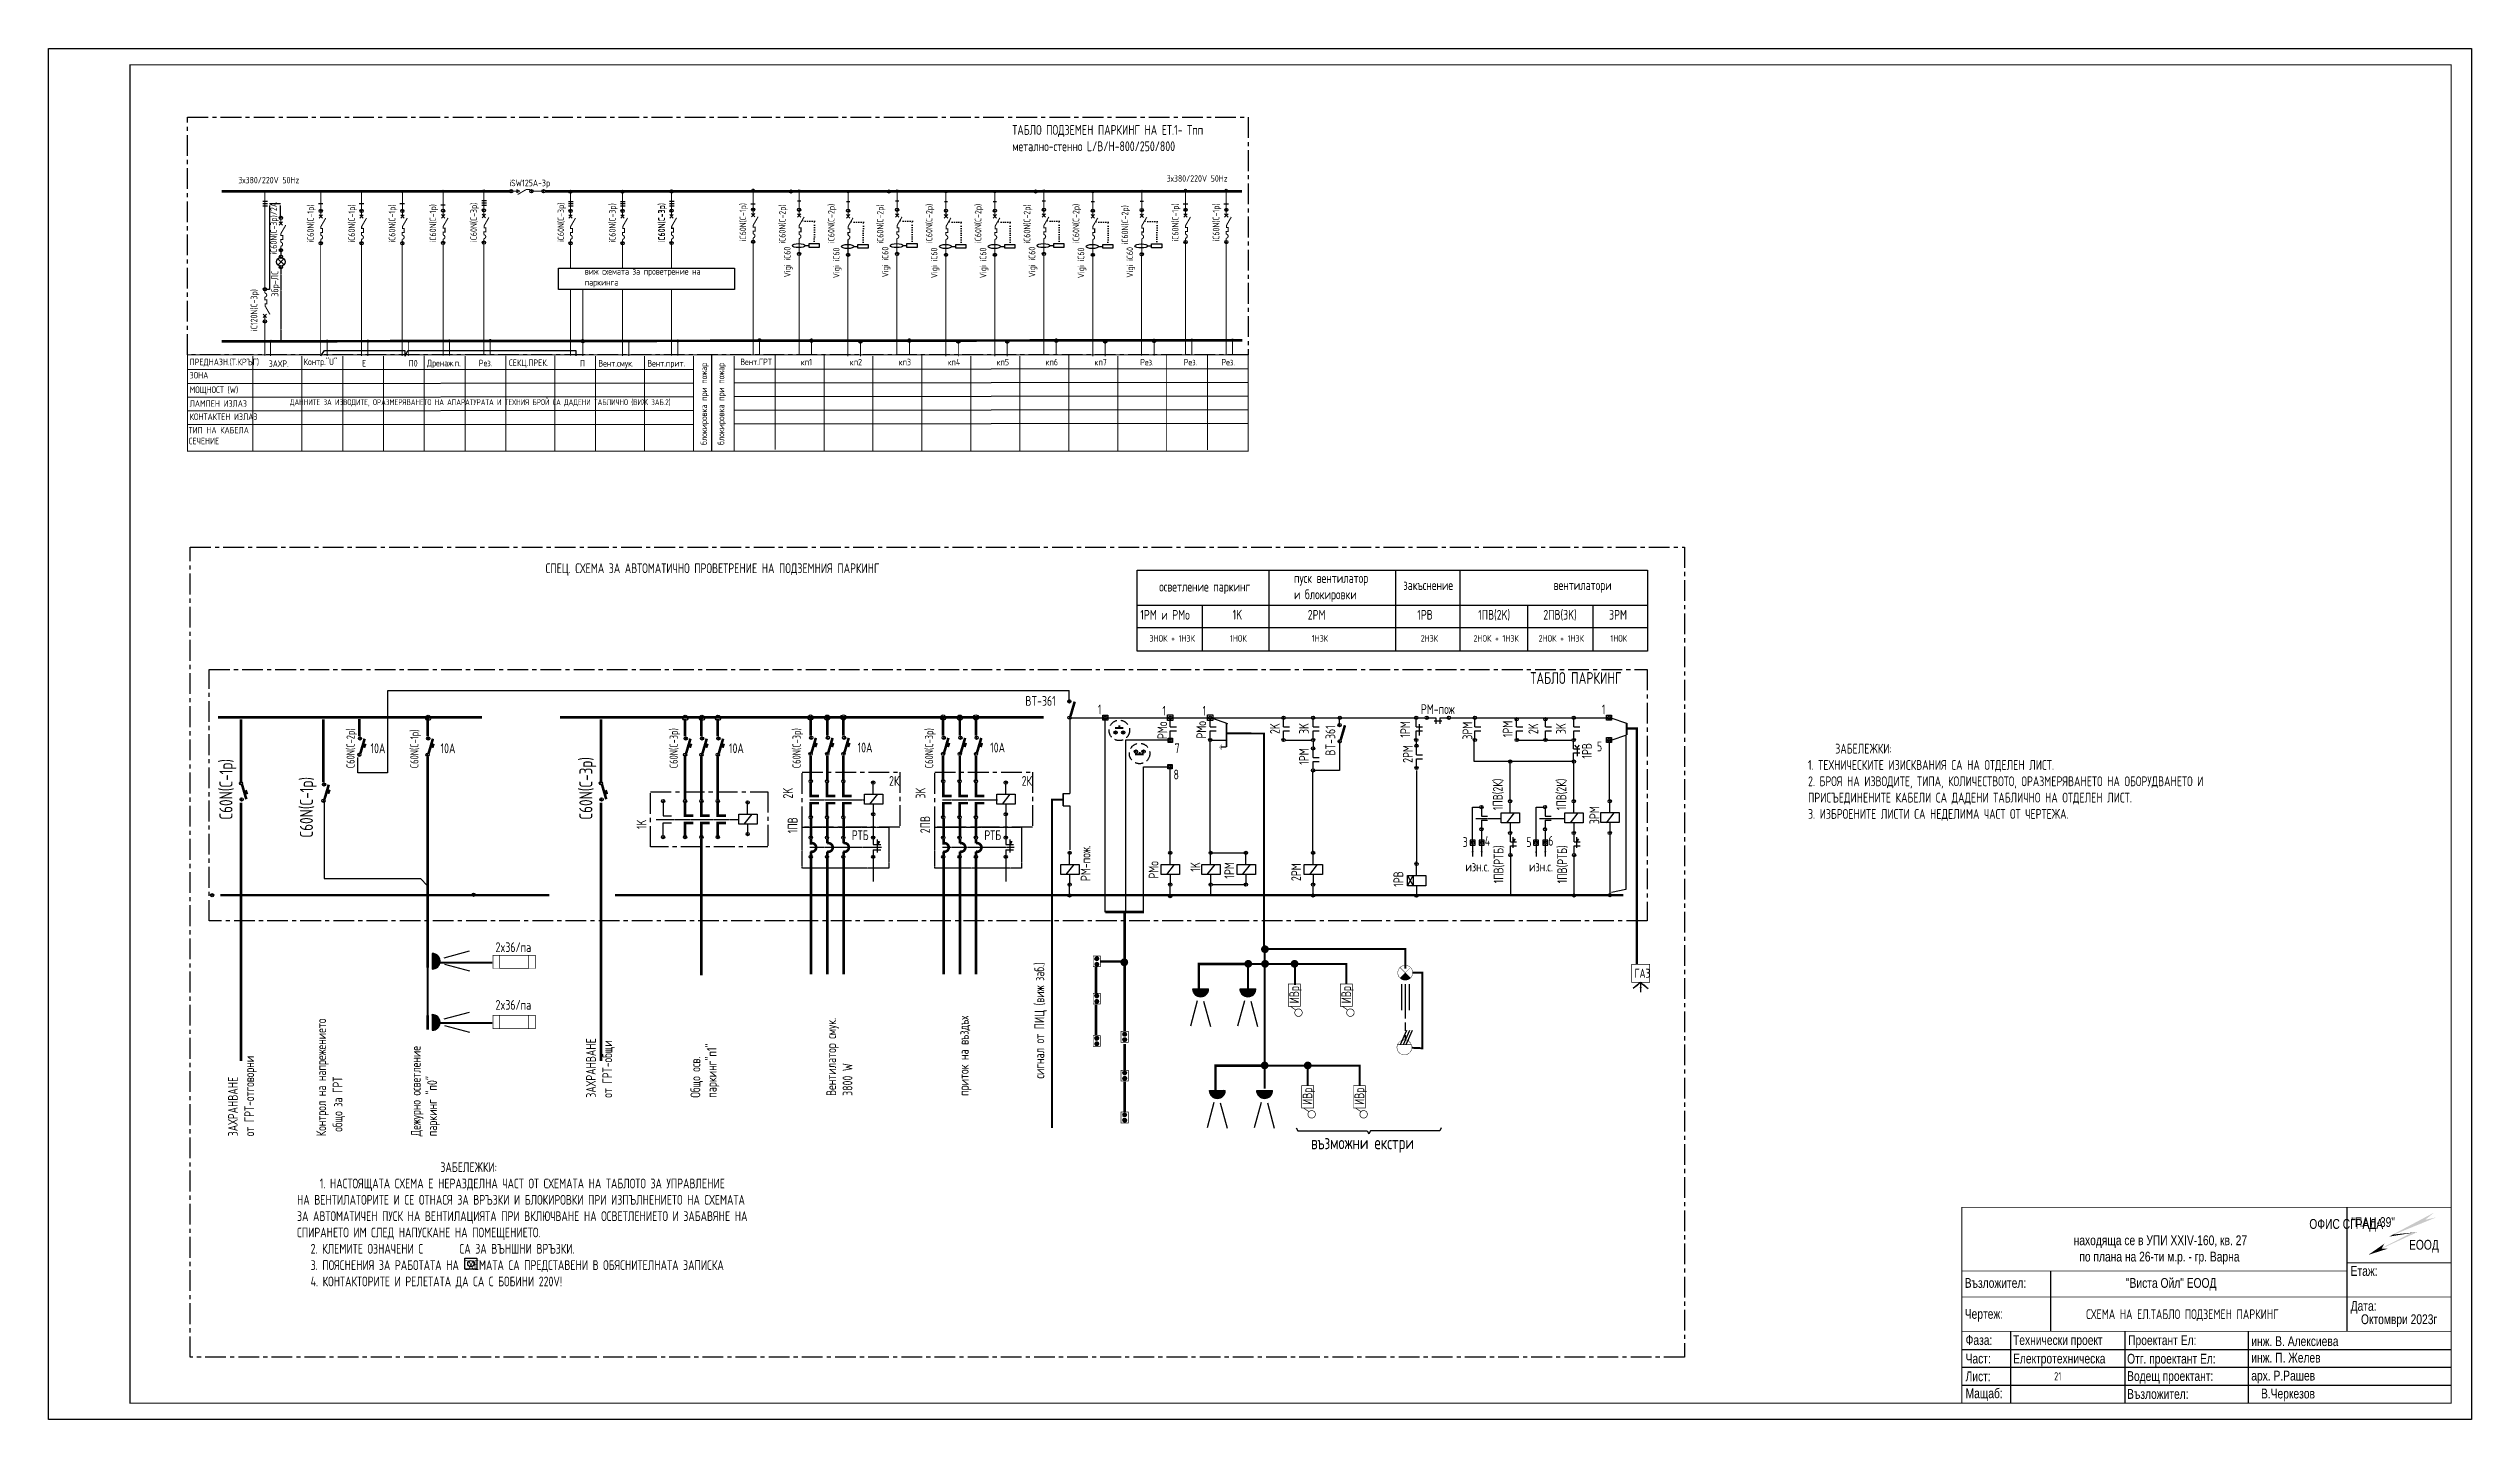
# Model space of a CAD drawing. Extents: x 25325 to 182345, y 3956 to 147305.
# Drawn here: x 42797 to 46510, y 18075 to 20175 of the extents above; entities that cross this region are included whole.
import ezdxf

# ---------------------------------------------------------------- set-up
doc = ezdxf.new("R2010")
doc.units = 0
doc.header["$MEASUREMENT"] = 0
doc.header["$PDMODE"] = 32
doc.header["$PDSIZE"] = 5
for name, pattern in [('ACAD_ISO07W100', [3.5, 0.5, -3]), ('CENTER', [50.8, 31.75, -6.35, 6.35, -6.35]), ('DASHED', [0.75, 0.5, -0.25]), ('HIDDENX2', [19.05, 12.7, -6.35])]:
    doc.linetypes.add(name, pattern=pattern)
doc.layers.get('0').update_dxf_attribs({"linetype": 'CONTINUOUS'})
doc.layers.add('CAT6A UNDERGROUND PORTS ROUTING', color=1, linetype='CONTINUOUS')
doc.layers.add('ELSH', color=111, linetype='CONTINUOUS')
doc.styles.add('ARIAL', font='arial.ttf', dxfattribs={"width": 0.75})
doc.styles.get("Standard").update_dxf_attribs({"font": 'simplex.shx', "width": 0.7, "height": 10})
doc.styles.add('Tabla_100', font='simplex.shx', dxfattribs={"width": 0.7, "height": 20})
pattern_1 = [(45, (45513.04917, 39715.33157), (-0.08838834765, 0.08838834765), []), (135, (45513.04917, 39715.33157), (-0.08838834765, -0.08838834765), [])]
pattern_2 = [(45, (45513.04917, 39779.46226), (-0.08838834765, 0.08838834765), []), (135, (45513.04917, 39779.46226), (-0.08838834765, -0.08838834765), [])]
pattern_3 = [(45, (45513.04917, 39838.84253), (-0.08838834765, 0.08838834765), []), (135, (45513.04917, 39838.84253), (-0.08838834765, -0.08838834765), [])]
pattern_4 = [(45, (45470.26054, 39832.50863), (-0.08838834765, 0.08838834765), []), (135, (45470.26054, 39832.50863), (-0.08838834765, -0.08838834765), [])]
pattern_5 = [(45, (45470.26054, 39897.43106), (-0.08838834765, 0.08838834765), []), (135, (45470.26054, 39897.43106), (-0.08838834765, -0.08838834765), [])]
pattern_6 = [(45, (45470.26054, 39954.43611), (-0.08838834765, 0.08838834765), []), (135, (45470.26054, 39954.43611), (-0.08838834765, -0.08838834765), [])]

msp = doc.modelspace()

# ---------------------------------------------------------------- texts
at = {"layer": 'CAT6A UNDERGROUND PORTS ROUTING', "insert": (45227.34, 18765.23), "char_height": 14, "attachment_point": 1}
msp.add_mtext('ГАЗ', dxfattribs=at)
at = {"layer": 'CAT6A UNDERGROUND PORTS ROUTING', "char_height": 15, "attachment_point": 1, "rotation": 90}
for insert in [(44698.4, 18712.16), (44777.97, 18712.16), (44718.59, 18556.46), (44798.16, 18556.46)]:
    msp.add_mtext('ИВр', dxfattribs=dict(at, insert=insert))
at = {"layer": 'ELSH'}
for s, insert, char_height, attachment_point in [('{\\Fsimplex|c204;ТАБЛО ПОДЗЕМЕН ПАРКИНГ НА ЕТ.1}- {\\Fsimplex|c204;Тпп\\Pметално}-{\\Fsimplex|c204;стенно }L/B/H-800/250/800 ', (44273.78, 20057.41), 15, 1), ('3х380/220V 50Hz', (43087.91, 19978.05), 10, 1), ('3х380/220V 50Hz', (44510.39, 19980.59), 10, 1), ('iSW{\\Fsimplex|c204;125}A-{\\Fsimplex|c204;3}p', (43503.07, 19973.7), 10, 1), ('ЗОНА', (43013.27, 19679.22), 10, 1), ('ПРЕДНАЗН.(Т.КРЪГ)', (43013.27, 19699.56), 10, 1), ('ЗАХР.', (43134.49, 19696.9), 10, 1), ('Контр."U"', (43188.06, 19699.86), 10, 1), ('E', (43277.57, 19697.49), 10, 1), ('\\pxi-2,l3,t3;{\\Fsimplex|c204;П0}', (43338.89, 19697.49), 10, 1), ('{\\Fsimplex|c204;Дренаж.п.}', (43376.88, 19697.84), 10, 1), ('Рез.', (43456.43, 19697.84), 10, 1), ('СЕКЦ.ПРЕК.', (43502.54, 19698.33), 10, 1), ('\\pxi-2,l3,t3;{\\Fsimplex|c204;П}', (43601.39, 19697.49), 10, 1), ('{\\Fsimplex|c204;Вент.смук.}', (43639.54, 19697.49), 10, 1), ('{\\Fsimplex|c204;Вент.прит.}', (43714.59, 19697.49), 10, 1), ('{\\Fsimplex|c204;Вент.ГРТ}', (43857.04, 19699.69), 10, 1), ('\\pxi-2,l3,t3;кп1', (43939.74, 19699.32), 10, 1), ('\\pxi-2,l3,t3;кп2', (44014.74, 19699.25), 10, 1), ('\\pxi-2,l3,t3;{\\Fsimplex|c204;кп3}', (44089.74, 19699.32), 10, 1), ('\\pxi-2,l3,t3;{\\Fsimplex|c204;кп4}', (44164.74, 19699.25), 10, 1), ('\\pxi-2,l3,t3;{\\Fsimplex|c204;кп5}', (44239.74, 19699.25), 10, 1), ('\\pxi-2,l3,t3;{\\Fsimplex|c204;кп6}', (44314.74, 19699.32), 10, 1), ('\\pxi-2,l3,t3;{\\Fsimplex|c204;кп7}', (44389.74, 19699.25), 10, 1), ('Рез.', (44469.8, 19699.22), 10, 1), ('{\\Fsimplex|c204;Рез}.', (44536.57, 19699.22), 10, 1), ('Рез.', (44594.34, 19699.22), 10, 1), ('МОЩНОСТ (W)', (43013.27, 19657.02), 10, 1), ('ЛАМПЕН ИЗЛАЗ', (43013.27, 19635.83), 10, 1), ('КОНТАКТЕН ИЗЛАЗ', (43013.27, 19615.7), 10, 1), ('ДАННИТЕ ЗА ИЗВОДИТЕ, ОРАЗМЕРЯВАНЕТО НА АПАРАТУРАТА И ТЕХНИЯ БРОЙ СА ДАДЕНИ ТАБЛИЧНО (ВИЖ ЗАБ.2)', (43166.94, 19637.5), 9, 1), ('ТИП НА КАБЕЛА\\PСЕЧЕНИЕ ', (43011.73, 19595.07), 10, 1), ('СПЕЦ. СХЕМА ЗА АВТОМАТИЧНО ПРОВЕТРЕНИЕ НА ПОДЗЕМНИЯ ПАРКИНГ', (43558.65, 19386.07), 15, 1), ('осветление паркинг', (44498.89, 19357.95), 15, 1), ('пуск вентилатор\\Pи блокировки', (44705.5, 19371.07), 15, 1), ('закъснение', (44873.19, 19360.22), 15, 1), ('вентилатори', (45103.31, 19360.22), 15, 1), ('1{\\Fsimplex|c204;РМ и РМо}', (44469.96, 19314.77), 15, 1), ('1K', (44611.46, 19314.95), 15, 1), ('2РМ', (44726.56, 19314.77), 15, 1), ('1РВ', (44894.37, 19314.77), 15, 1), ('1ПВ(2K)', (44987.73, 19314.77), 15, 1), ('{\\Fsimplex|c204;2ПВ}({\\Fsimplex|c204;3}K)', (45087.5, 19314.77), 15, 1), ('3РМ', (45188.28, 19314.77), 15, 1), ('3НОК + 1НЗК', (44484.15, 19276.12), 10, 1), ('1НОК ', (44607.4, 19276.12), 10, 1), (' 1НЗК', (44727.25, 19276.12), 10, 1), ('2НЗК', (44899.69, 19276.12), 10, 1), ('2НОК + 1НЗК', (44980.59, 19276.12), 10, 1), ('2НОК + 1НЗК', (45080.36, 19276.12), 10, 1), ('1НОК ', (45190.27, 19276.12), 10, 1), ('ТАБЛО ПАРКИНГ', (45067.61, 19219.41), 18, 1), ('BT-361', (44293.89, 19182.84), 15, 1), ('1', (44405.04, 19169.89), 15, 1), ('1', (44503.97, 19167.88), 15, 1), ('1', (44565.42, 19167.88), 15, 1), ('PM-{\\Fsimplex|c204;пож}', (44899.95, 19170.35), 15, 1), ('1', (45177.23, 19169.89), 15, 1), ('10A', (43290.39, 19110.27), 15, 1), ('10A', (43397.71, 19110.27), 15, 1), ('10A', (43839.63, 19110.27), 15, 1), ('10A', (44036.76, 19111.44), 15, 1), ('10A', (44239.9, 19111.44), 15, 1), ('7', (44522.55, 19110.49), 15, 1), ('5', (45169.74, 19113.17), 15, 1), ('2К', (44085.07, 19060.31), 15, 1), ('2К', (44288.2, 19060.31), 15, 1), ('8', (44520.95, 19070.13), 15, 1), ('РТБ', (44027.88, 18977.2), 15, 1), ('РТБ', (44231.01, 18977.2), 15, 1), ('3', (44964.09, 18951.63), 15, 7), ('4', (44997.72, 18953.65), 15, 7), ('{\\Fsimplex|c204;5}', (45061.51, 18951.63), 15, 7), ('{\\Fsimplex|c204;6}', (45095.14, 18953.65), 15, 7), ('изн.с.', (44968.23, 18914.09), 15, 7), ('изн.с.', (45065.65, 18914.09), 15, 7), ('2x36/па', (43482.06, 18805.66), 15, 1), ('2x36/па', (43482.06, 18717.32), 15, 1), ('{\\fTxt|b0|i0|c204|p2; \\fSimplex|b0|i0|c204|p2;                               ЗАБЕЛЕЖКИ:\\P\\H2x;  \\H0.5x; 1. НАСТОЯЩАТА СХЕМА Е НЕРАЗДЕЛНА ЧАСТ ОТ СХЕМАТА НА ТАБЛОТО ЗА УПРАВЛЕНИЕ\\PНА ВЕНТИЛАТОРИТЕ И СЕ ОТНАСЯ ЗА ВРЪЗКИ И БЛОКИРОВКИ ПРИ ИЗПЪЛНЕНИЕТО НА СХЕМАТА\\PЗА АВТОМАТИЧЕН ПУСК НА ВЕНТИЛАЦИЯТА ПРИ ВКЛЮЧВАНЕ НА ОСВЕТЛЕНИЕТО И ЗАБАВЯНЕ НА \\PСПИРАНЕТО ИМ СЛЕД НАПУСКАНЕ НА ПОМЕЩЕНИЕТО.\\P   2. КЛЕМИТЕ ОЗНАЧЕНИ С        СА ЗА ВЪНШНИ ВРЪЗКИ.\\P   3. ПОЯСНЕНИЯ ЗА РАБОТАТА НА СХЕМАТА СА ПРЕДСТАВЕНИ В ОБЯСНИТЕЛНАТА ЗАПИСКА\\P   4. КОНТАКТОРИТЕ И РЕЛЕТАТА ДА СА С БОБИНИ 220V!  }', (43177.78, 18468.72), 15, 1), ('{\\Fsimplex|c204;СХЕМА НА ЕЛ.ТАБЛО ПОДЗЕМЕН ПАРКИНГ}', (45919.39, 18243.52), 15, 1), ('{\\Fsimplex|c204;21}', (45870.26, 18147.14), 12.5, 1)]:
    msp.add_mtext(s, dxfattribs=dict(at, insert=insert, char_height=char_height, attachment_point=attachment_point))
at = {"layer": 'ELSH', "attachment_point": 1, "rotation": 90}
for s, insert, char_height in [('iC60N(C-3p)/2A', (43136.93, 19858.92), 10), ('iC60N(C-1p)', (43193.47, 19877.31), 10), ('iC60N(C-1p)', (43256.6, 19877.31), 10), ('iC60N(C-1p)', (43318.47, 19877.31), 10), ('iC60N(C-1p)', (43380.97, 19877.66), 10), ('iC60N(C-3p)', (43443.47, 19878.2), 10), ('iC60N(C-{\\Fsimplex|c204;3}p)', (43577.04, 19878.26, 4854.2), 10), ('iC60N(C-{\\Fsimplex|c204;3}p)', (43655.97, 19877.31), 10), ('iC60N(C-{\\Fsimplex|c204;3}p)', (43731, 19877.62), 10), ('iC60N(C-{\\Fsimplex|c204;3}p)', (43731.92, 19877.62), 10), ('iC60N(C-1p)', (43856.02, 19879.41), 10), ('iC60N(C-2p)', (43916.39, 19875.74), 10), ('iC60N(C-2p)', (43991.39, 19876.64), 10), ('iC60N(C-2p)', (44066.39, 19875.74), 10), ('iC60N(C-2p)', (44141.39, 19876.64), 10), ('iC60N(C-2p)', (44216.39, 19876.64), 10), ('iC60N(C-2p)', (44291.39, 19875.74), 10), ('iC60N(C-2p)', (44366.39, 19876.64), 10), ('iC60N(C-2p)', (44441.39, 19874.45), 10), ('iC60N(C-1p)', (44518.52, 19878.94), 10), ('iC60N(C-1p)', (44581.02, 19878.94), 10), ('3бр-ЛС', (43138.65, 19794.46), 10.5), ('iC{\\Fsimplex|c204;12}0N(C-3p)', (43106.9, 19741.74), 10), ('{\\Fsimplex|c204;блокировка при пожар}', (43796.19, 19567.48), 10), ('{\\Fsimplex|c204;блокировка при пожар}', (43822.52, 19567.48), 10), ('C60N(C-2p)', (43253.59, 19072.29, 9708.4), 12.5), ('C60N(C-1p)', (43351.4, 19072.29, 9708.4), 12.5), ('C60N(C-3p)', (43748.69, 19072.29, 9708.4), 12.5), ('C60N(C-3p)', (43936.99, 19072.29, 9708.4), 12.5), ('C60N(C-3p)', (44140.12, 19072.29, 9708.4), 12.5), ('{\\Fsimplex|c204;РМо}', (44496.24, 19116.88), 15), ('{\\Fsimplex|c204;РМо}', (44555.93, 19117.71), 15), ('{\\Fsimplex|c204;2}K', (44668.75, 19124.65), 15), ('{\\Fsimplex|c204;3}K', (44713.21, 19124.65), 15), ('BT-361', (44753.72, 19091.62), 15), ('1PM', (44868.34, 19119.13), 15), ('3РМ', (44963.72, 19116.07), 15), ('1PM', (45025.44, 19119.86), 15), ('2K', (45064.7, 19124.55), 15), ('{\\Fsimplex|c204;3}K', (45107, 19124.55), 15), ('C60N(C-1p)', (43058.88, 18993.43, 9708.4), 20), ('C60N(C-3p)', (43610.41, 18993.43, 9708.4), 20), ('1PM', (44713.21, 19077.62), 15), ('2PM', (44872.34, 19080.57), 15), ('1РВ', (45146.76, 19087.01), 15), ('C60N(C-1p)', (43182.19, 18965.93, 9708.4), 20), ('1ПВ(2К)', (45010.24, 19008.05), 15), ('1ПВ(2К)', (45107.66, 19008.05), 15), ('2K', (43922.56, 19025.79), 15), ('{\\Fsimplex|c204;3}K', (44125.7, 19025.79), 15), ('3РМ', (45158.23, 18986.6), 15), ('1K', (43698.22, 18979.04), 15), ('1ПВ', (43929.75, 18972.75), 15), ('{\\Fsimplex|c204;2ПВ}', (44132.88, 18972.75), 15), ('{\\Fsimplex|c204;РМ}-{\\Fsimplex|c204;пож.}', (44378.62, 18899.39), 15), ('1ПВ(РТБ)', (45011.43, 18895.95), 15), ('1ПВ(РТБ)', (45108.85, 18895.95), 15), ('{\\Fsimplex|c204;РМо}', (44482.83, 18903.2), 15), ('1K', (44546.85, 18913.89), 15), ('1РМ', (44598.92, 18903.2), 15), ('2РМ', (44701.26, 18899.39), 15), ('1РВ', (44857.96, 18890.68), 15), ('{\\Fsimplex|c204;сигнал от ПИЦ} ({\\Fsimplex|c204;виж заб.)}', (44307.79, 18596.86), 15), ('Контрол на напрежението\\P общо за ГРТ', (43207.4, 18508.53), 15), ('{\\Fsimplex|c204;Вентилатор смук.\\P3800 }W', (43988.84, 18570.37), 15), ('{\\Fsimplex|c204;приток на въздъх}', (44191.98, 18570.37), 15), ('{\\Fsimplex|c204;Дежурно осветление\\Pпаркинг "п0"}', (43352.35, 18508.53), 15), ('ЗАХРАНВАНЕ\\Pот ГРТ-общи', (43620.72, 18567.59), 15), ('{\\Fsimplex|c204;Общо осв}.\\P{\\Fsimplex|c204;паркинг"п1"}', (43780.73, 18567.59), 15), ('ЗАХРАНВАНЕ\\Pот ГРТ-отговорни', (43072.11, 18508.53), 15)]:
    msp.add_mtext(s, dxfattribs=dict(at, insert=insert, char_height=char_height))
at = {"layer": 'ELSH', "ltscale": 3, "insert": (43618.61, 19838.29, 9708.4), "char_height": 10, "width": 171.3536, "attachment_point": 1}
msp.add_mtext('{\\Fsimplex|c204;виж схемата за проветрение на паркинга}', dxfattribs=at)
at = {"layer": 'ELSH', "ltscale": 30, "char_height": 10, "attachment_point": 1, "rotation": 90}
for insert in [(43924.04, 19824.19, -4854.2), (43999.04, 19822.8, -4854.2), (44074.04, 19824.19, -4854.2), (44149.04, 19822.8, -4854.2), (44224.04, 19822.8, -4854.2), (44299.04, 19824.19, -4854.2), (44374.04, 19822.8, -4854.2), (44449.04, 19823.7, -4854.2)]:
    msp.add_mtext('Vigi iC60', dxfattribs=dict(at, insert=insert))
at = {"layer": 'ELSH', "insert": (45493.12, 19109.75), "char_height": 15, "attachment_point": 1}
msp.add_mtext_dynamic_manual_height_columns('{\\Fsimplex|c204;      ЗАБЕЛЕЖКИ}:\\P1. {\\Fsimplex|c204;ТЕХНИЧЕСКИТЕ ИЗИСКВАНИЯ СА НА ОТДЕЛЕН ЛИСТ}.\\P2. {\\Fsimplex|c204;БРОЯ НА ИЗВОДИТЕ}, {\\Fsimplex|c204;ТИПА}, {\\Fsimplex|c204;КОЛИЧЕСТВОТО}, {\\Fsimplex|c204;ОРАЗМЕРЯВАНЕТО НА ОБОРУДВАНЕТО И ПРИСЪЕДИНЕНИТЕ КАБЕЛИ СА ДАДЕНИ ТАБЛИЧНО НА ОТДЕЛЕН ЛИСТ}.\\P3. {\\Fsimplex|c204;ИЗБРОЕНИТЕ ЛИСТИ СА НЕДЕЛИМА ЧАСТ ОТ ЧЕРТЕЖА}.', width=716.4698, gutter_width=62.5, heights=[0], dxfattribs=at)
at = {"layer": 'ELSH', "insert": (44731.56, 18508.71), "char_height": 20, "attachment_point": 1, "style": 'Tabla_100'}
msp.add_mtext('{\\Fsimplex|c204;възможни екстри}', dxfattribs=at)

# ---------------------------------------------------------------- blocks, each defined once
blk = doc.blocks.new('A2_M100')
at = {"ltscale": 30}
blk.add_lwpolyline([(0, 4200), (5940.6, 4200), (5940.6, 0), (0, 0)], close=True, dxfattribs=at)
at = {"const_width": 3}
blk.add_lwpolyline([(5890.6, 4150), (200, 4150), (200, 50), (5890.6, 50)], close=True, dxfattribs=at)
blk = doc.blocks.new('AS_VO_EL_LOGO')
for points in [[(-120, 522.6), (-238.9, 461.7), (-103.9, 523.8)], [(-52.2, 584), (-191, 510.1), (-45.8, 569.2), (-79.2, 562.1)], [(-190, 510.3), (-178, 516.7), (-103.9, 524.1), (-190.3, 510.3)], [(-253.9, 454.3), (-205.1, 488.3), (-212.8, 473.5), (-195.5, 472.9)]]:
    blk.add_hatch(color=256).paths.add_polyline_path(points)
for p, q in [((-320, 600), (-320, 220)), ((-1227.8, 404.5), (-1227.8, 220.8)), ((-1500, 165), (0, 165)), ((-1350, 220), (-1350, 0)), ((-1000, 220), (-1000, 0)), ((-620.6, 0), (-620.6, 220.1)), ((-1500, 110), (0, 110)), ((-1500, 55), (0, 55))]:
    blk.add_line(p, q)
at = {"const_width": 3}
blk.add_lwpolyline([(0, 600), (-1500, 600), (-1500, 0), (0, 0)], close=True, dxfattribs=at)
at = {"const_width": 2.1, "flags": 128}
for points in [[(-320, 405), (-1500, 405)], [(-320, 430), (1, 430)], [(-1500, 325), (0, 325)], [(0, 220), (-1500, 220)]]:
    blk.add_lwpolyline(points, dxfattribs=at)
at = {"char_height": 30, "attachment_point": 1, "style": 'ARIAL'}
for s, insert in [('{\\fArial|b0|i0|c204|p34;^I^I^I^I^I              ОФИС СГРАДА\\Pнаходяща се в УПИ }XXIV-160, {\\fArial|b0|i0|c204|p34;кв. 27\\P  по плана на 26-ти м.р. - гр. Варна}', (-1156.9, 564.1)), ('\\fArial|b0|i0|c204|p34;"ПАН-39" ', (-306.1, 569.8)), ('\\fArial|b0|i0|c204|p34;ЕООД', (-129, 500.3)), ('Възложител:', (-1490.6, 383.4)), ('{\\fArial|b0|i0|c204|p34;"Виста Ойл" ЕООД}', (-996.6, 383.4)), ('Етаж:', (-308, 420.1)), ('Дата:', (-308, 313.1)), ('Чертеж:', (-1490.6, 288.6)), ('{\\fArial|b0|i0|c204|p34;Октомври 2023г}', (-276.3, 272.2)), ('Фаза:', (-1488, 208.4)), ('Част:', (-1488, 151.8)), ('{\\fArial|b0|i0|c204|p34;Технически проект}', (-1342.6, 208.4)), ('{\\fArial|b0|i0|c204|p34;Електротехническа}', (-1342.6, 151.8)), ('Отг. проектант Ел:', (-993, 151.3)), ('{\\fArial|b0|i0|c204|p34;Проектант Ел:}', (-989.8, 208)), ('{\\fArial|b0|i0|c204|p34;инж. В.} {\\fArial|b0|i0|c204|p34;Алексиева}', (-612.5, 205)), ('{\\fArial|b0|i0|c204|p34;инж. П. Желев}', (-612.5, 154.6)), ('Лист:', (-1488, 97.4)), ('Водещ проектант:', (-993, 98.2)), ('{\\fArial|b0|i0|c204|p34;арх. Р.Рашев}', (-612.5, 99.5)), ('Мащаб:', (-1488, 45.3)), ('Възложител:', (-993, 43.3)), ('{\\fArial|b0|i0|c204|p34;В.Черкезов}', (-582.7, 44.5))]:
    blk.add_mtext(s, dxfattribs=dict(at, insert=insert))

# ---------------------------------------------------------------- hatches: boundary and pattern name
at = {"layer": 'CAT6A UNDERGROUND PORTS ROUTING', "linetype": 'Continuous'}
h = msp.add_hatch(dxfattribs=at)
h.set_pattern_fill('ANSI37', color=256, angle=-104.19849, style=0)
h.set_pattern_definition([(45, (40699.88047, 41806.07428), (-0.08838834765, 0.08838834765), []), (135, (40699.88047, 41806.07428), (-0.08838834765, -0.08838834765), [])])
edge = h.paths.add_edge_path()
edge.add_arc((43384.97, 18776.61), 12, 270, 450)
edge.add_line((43384.97, 18788.61), (43384.97, 18764.61))
h = msp.add_hatch(color=256, dxfattribs=at)
edge = h.paths.add_edge_path()
edge.add_arc((44661.01, 18794.99), 6, -75.80151, 284.19849, ccw=False)
at = {"layer": 'CAT6A UNDERGROUND PORTS ROUTING'}
h = msp.add_hatch(dxfattribs=at)
h.set_pattern_fill('ANSI37', color=256, angle=-104.19849, style=0)
h.set_pattern_definition(pattern_6)
edge = h.paths.add_edge_path()
edge.add_arc((44403.22, 18780.47), 2.74, 0, 360)
h = msp.add_hatch(dxfattribs=at)
h.set_pattern_fill('ANSI37', color=256, angle=-104.19849, style=0)
h.set_pattern_definition(pattern_6)
edge = h.paths.add_edge_path()
edge.add_arc((44403.34, 18772.15), 2.74, 0, 360)
at = {"layer": 'CAT6A UNDERGROUND PORTS ROUTING', "linetype": 'Continuous'}
h = msp.add_hatch(color=256, dxfattribs=at)
edge = h.paths.add_edge_path()
edge.add_arc((44445.43, 18775.05), 6, 255.80151, 615.80151)
h = msp.add_hatch(color=256, dxfattribs=at)
edge = h.paths.add_edge_path()
edge.add_arc((44635.42, 18772.71), 6, -75.80151, 284.19849, ccw=False)
h = msp.add_hatch(color=256, dxfattribs=at)
edge = h.paths.add_edge_path()
edge.add_arc((44661.15, 18772.71), 6, -75.80151, 284.19849, ccw=False)
h = msp.add_hatch(color=256, dxfattribs=at)
edge = h.paths.add_edge_path()
edge.add_arc((44706.35, 18772.71), 6, -75.80151, 284.19849, ccw=False)
at = {"layer": 'CAT6A UNDERGROUND PORTS ROUTING'}
h = msp.add_hatch(color=256, dxfattribs=at)
edge = h.paths.add_edge_path()
edge.add_line((44884.02, 18750.91), (44875.97, 18758.99))
edge.add_line((44875.97, 18758.99), (44867.89, 18750.91))
edge.add_arc((44875.96, 18758.97), 11.4, 225.0065, 315.0202)
h = msp.add_hatch(dxfattribs=at)
h.set_pattern_fill('ANSI37', color=256, angle=-104.19849, style=0)
h.set_pattern_definition(pattern_5)
edge = h.paths.add_edge_path()
edge.add_arc((44403.22, 18723.47), 2.74, 0, 360)
h = msp.add_hatch(dxfattribs=at)
h.set_pattern_fill('ANSI37', color=256, angle=-104.19849, style=0)
h.set_pattern_definition(pattern_5)
edge = h.paths.add_edge_path()
edge.add_arc((44403.34, 18715.15), 2.74, 0, 360)
at = {"layer": 'CAT6A UNDERGROUND PORTS ROUTING', "linetype": 'Continuous'}
h = msp.add_hatch(dxfattribs=at)
h.set_pattern_fill('ANSI37', color=256, angle=-104.19849, style=0)
h.set_pattern_definition([(225, (21533.01332, 21419.23236), (-0.08838834765, 0.08838834765), []), (135, (21533.01332, 21419.23236), (0.08838834765, 0.08838834765), [])])
edge = h.paths.add_edge_path()
edge.add_arc((44562.48, 18734.14), 12, -180, 0, ccw=False)
edge.add_line((44550.48, 18734.14), (44574.48, 18734.14))
h = msp.add_hatch(dxfattribs=at)
h.set_pattern_fill('ANSI37', color=256, angle=-104.19849, style=0)
h.set_pattern_definition([(225, (21605.36904, 21419.23236), (-0.08838834765, 0.08838834765), []), (135, (21605.36904, 21419.23236), (0.08838834765, 0.08838834765), [])])
edge = h.paths.add_edge_path()
edge.add_arc((44634.83, 18734.14), 12, -180, 0, ccw=False)
edge.add_line((44622.83, 18734.14), (44646.83, 18734.14))
at = {"layer": 'CAT6A UNDERGROUND PORTS ROUTING'}
for points in [[(45236.68, 18744.25), (45230.93, 18737.54), (45228.99, 18739.86)], [(45236.68, 18744.25), (45235.2, 18735.53), (45238.23, 18735.53)], [(45236.68, 18744.25), (45242.43, 18737.54), (45244.37, 18739.86)], [(44868.85, 18649.35), (44870.86, 18657.11), (44873.22, 18656.11)], [(44873.35, 18649.25), (44875.36, 18657.01), (44877.72, 18656.01)], [(44877.59, 18649.22), (44879.6, 18656.98), (44881.96, 18655.98)]]:
    msp.add_hatch(color=256, dxfattribs=at).paths.add_polyline_path(points)
at = {"layer": 'CAT6A UNDERGROUND PORTS ROUTING', "linetype": 'Continuous'}
h = msp.add_hatch(dxfattribs=at)
h.set_pattern_fill('ANSI37', color=256, angle=-104.19849, style=0)
h.set_pattern_definition([(45, (40699.88047, 41712.32375), (-0.08838834765, 0.08838834765), []), (135, (40699.88047, 41712.32375), (-0.08838834765, -0.08838834765), [])])
edge = h.paths.add_edge_path()
edge.add_arc((43384.97, 18682.86), 12, 270, 450)
edge.add_line((43384.97, 18694.86), (43384.97, 18670.86))
at = {"layer": 'CAT6A UNDERGROUND PORTS ROUTING'}
h = msp.add_hatch(dxfattribs=at)
h.set_pattern_fill('ANSI37', color=256, angle=-104.19849, style=0)
h.set_pattern_definition(pattern_4)
edge = h.paths.add_edge_path()
edge.add_arc((44403.22, 18658.55), 2.74, 0, 360)
h = msp.add_hatch(dxfattribs=at)
h.set_pattern_fill('ANSI37', color=256, angle=-104.19849, style=0)
h.set_pattern_definition(pattern_4)
edge = h.paths.add_edge_path()
edge.add_arc((44403.34, 18650.23), 2.74, 0, 360)
h = msp.add_hatch(dxfattribs=at)
h.set_pattern_fill('ANSI37', color=256, angle=-104.19849, style=0)
h.set_pattern_definition(pattern_3)
edge = h.paths.add_edge_path()
edge.add_arc((44446.01, 18664.88), 2.74, 0, 360)
h = msp.add_hatch(dxfattribs=at)
h.set_pattern_fill('ANSI37', color=256, angle=-104.19849, style=0)
h.set_pattern_definition(pattern_3)
edge = h.paths.add_edge_path()
edge.add_arc((44446.13, 18656.56), 2.74, 0, 360)
h = msp.add_hatch(dxfattribs=at)
h.set_pattern_fill('ANSI37', color=256, angle=-104.19849, style=0)
h.set_pattern_definition(pattern_2)
edge = h.paths.add_edge_path()
edge.add_arc((44446.01, 18605.5), 2.74, 0, 360)
at = {"layer": 'CAT6A UNDERGROUND PORTS ROUTING', "linetype": 'Continuous'}
h = msp.add_hatch(color=256, dxfattribs=at)
edge = h.paths.add_edge_path()
edge.add_arc((44660.54, 18617.01), 6, -75.80151, 284.19849, ccw=False)
h = msp.add_hatch(color=256, dxfattribs=at)
edge = h.paths.add_edge_path()
edge.add_arc((44726.55, 18617.01), 6, -75.80151, 284.19849, ccw=False)
at = {"layer": 'CAT6A UNDERGROUND PORTS ROUTING'}
h = msp.add_hatch(dxfattribs=at)
h.set_pattern_fill('ANSI37', color=256, angle=-104.19849, style=0)
h.set_pattern_definition(pattern_2)
edge = h.paths.add_edge_path()
edge.add_arc((44446.13, 18597.18), 2.74, 0, 360)
at = {"layer": 'CAT6A UNDERGROUND PORTS ROUTING', "linetype": 'Continuous'}
h = msp.add_hatch(dxfattribs=at)
h.set_pattern_fill('ANSI37', color=256, angle=-104.19849, style=0)
h.set_pattern_definition([(225, (21558.57844, 21263.52743), (-0.08838834765, 0.08838834765), []), (135, (21558.57844, 21263.52743), (0.08838834765, 0.08838834765), [])])
edge = h.paths.add_edge_path()
edge.add_arc((44588.04, 18578.44), 12, -180, 0, ccw=False)
edge.add_line((44576.04, 18578.44), (44600.04, 18578.44))
h = msp.add_hatch(dxfattribs=at)
h.set_pattern_fill('ANSI37', color=256, angle=-104.19849, style=0)
h.set_pattern_definition([(225, (21630.93415, 21263.52743), (-0.08838834765, 0.08838834765), []), (135, (21630.93415, 21263.52743), (0.08838834765, 0.08838834765), [])])
edge = h.paths.add_edge_path()
edge.add_arc((44660.4, 18578.44), 12, -180, 0, ccw=False)
edge.add_line((44648.4, 18578.44), (44672.4, 18578.44))
at = {"layer": 'CAT6A UNDERGROUND PORTS ROUTING'}
h = msp.add_hatch(dxfattribs=at)
h.set_pattern_fill('ANSI37', color=256, angle=-104.19849, style=0)
h.set_pattern_definition(pattern_1)
edge = h.paths.add_edge_path()
edge.add_arc((44446.01, 18541.37), 2.74, 0, 360)
h = msp.add_hatch(dxfattribs=at)
h.set_pattern_fill('ANSI37', color=256, angle=-104.19849, style=0)
h.set_pattern_definition(pattern_1)
edge = h.paths.add_edge_path()
edge.add_arc((44446.13, 18533.05), 2.74, 0, 360)

# ---------------------------------------------------------------- linework, layer by layer
for p, q in [((43211.63, 19919.85), (43216.83, 19914.65)), ((43211.63, 19914.65), (43216.83, 19919.85)), ((43274.13, 19919.85), (43279.33, 19914.65)), ((43274.13, 19914.65), (43279.33, 19919.85)), ((43336.63, 19919.85), (43341.83, 19914.65)), ((43336.63, 19914.65), (43341.83, 19919.85)), ((43399.13, 19920.2), (43404.33, 19915)), ((43399.13, 19915), (43404.33, 19920.2)), ((43461.63, 19920.74), (43466.83, 19915.54)), ((43461.63, 19915.54), (43466.83, 19920.74)), ((43674.13, 19919.85), (43679.33, 19914.65)), ((43674.13, 19914.65), (43679.33, 19919.85)), ((43749.16, 19920.16), (43754.36, 19914.96)), ((43749.16, 19914.96), (43754.36, 19920.16)), ((43874.18, 19921.95), (43879.38, 19916.75)), ((43874.18, 19916.75), (43879.38, 19921.95)), ((44536.68, 19921.48), (44541.88, 19916.29)), ((44536.68, 19916.29), (44541.88, 19921.48)), ((44599.18, 19921.48), (44604.38, 19916.29)), ((44599.18, 19916.29), (44604.38, 19921.48)), ((43148.41, 19852.31), (43157.94, 19843.24)), ((43157.66, 19852.49), (43148.65, 19843.02)), ((44870, 18741.44), (44870, 18701.68)), ((44876, 18741.44), (44876, 18701.68)), ((44882, 18741.44), (44882, 18701.68)), ((45236.68, 18744.25), (45225.15, 18734.64)), ((45236.68, 18744.25), (45248.2, 18734.64)), ((45236.68, 18744.25), (45236.68, 18729.24)), ((44868.85, 18649.35), (44878.52, 18671.31)), ((44873.35, 18649.25), (44883.01, 18671.21)), ((44877.59, 18649.22), (44887.25, 18671.18))]:
    msp.add_line(p, q, dxfattribs=at)
at = {"layer": 'CAT6A UNDERGROUND PORTS ROUTING', "linetype": 'Continuous'}
for p, q in [((43384.97, 18788.61), (43384.97, 18764.61)), ((43403.35, 18782.01), (43441.99, 18792.36)), ((43403.58, 18772.09), (43442.22, 18761.74)), ((44557.08, 18715.76), (44546.73, 18677.13)), ((44550.48, 18734.14), (44574.48, 18734.14)), ((44567, 18715.53), (44577.35, 18676.89)), ((44629.44, 18715.76), (44619.09, 18677.13)), ((44622.83, 18734.14), (44646.83, 18734.14)), ((44639.35, 18715.53), (44649.7, 18676.89)), ((43384.97, 18694.86), (43384.97, 18670.86)), ((43403.35, 18688.25), (43441.99, 18698.61)), ((43403.58, 18678.34), (43442.22, 18667.99)), ((44576.04, 18578.44), (44600.04, 18578.44)), ((44648.4, 18578.44), (44672.4, 18578.44)), ((44582.65, 18560.06), (44572.29, 18521.42)), ((44592.56, 18559.82), (44602.91, 18521.19)), ((44655, 18560.06), (44644.65, 18521.42)), ((44664.92, 18559.82), (44675.27, 18521.19))]:
    msp.add_line(p, q, dxfattribs=at)
at = {"layer": 'CAT6A UNDERGROUND PORTS ROUTING'}
for points, const_width in [([(43221.84, 19914.95), (43214.37, 19901.99), (43214.37, 19898.89), (43217.05, 19898.89), (43217.05, 19892.89), (43214.09, 19892.89), (43214.09, 19888.53, -0.9529545), (43214.09, 19882.48), (43214.09, 19877.77)], 1.57), ([(43284.34, 19914.95), (43276.87, 19901.99), (43276.87, 19898.89), (43279.55, 19898.89), (43279.55, 19892.89), (43276.59, 19892.89), (43276.59, 19888.53, -0.9529545), (43276.59, 19882.48), (43276.59, 19877.77)], 1.57), ([(43346.84, 19914.95), (43339.37, 19901.99), (43339.37, 19898.89), (43342.05, 19898.89), (43342.05, 19892.89), (43339.09, 19892.89), (43339.09, 19888.53, -0.9529545), (43339.09, 19882.48), (43339.09, 19877.77)], 1.57), ([(43409.34, 19915.3), (43401.87, 19902.34), (43401.87, 19899.24), (43404.55, 19899.24), (43404.55, 19893.24), (43401.59, 19893.24), (43401.59, 19888.88, -0.9529545), (43401.59, 19882.82), (43401.59, 19878.12)], 1.57), ([(43471.84, 19915.84), (43464.37, 19902.88), (43464.37, 19899.78), (43467.05, 19899.78), (43467.05, 19893.78), (43464.09, 19893.78), (43464.09, 19889.42, -0.9529545), (43464.09, 19883.37), (43464.09, 19878.66)], 1.57), ([(43684.34, 19914.95), (43676.87, 19901.99), (43676.87, 19898.89), (43679.55, 19898.89), (43679.55, 19892.89), (43676.59, 19892.89), (43676.59, 19888.53, -0.9529545), (43676.59, 19882.48), (43676.59, 19877.77)], 1.57), ([(43759.37, 19915.26), (43751.9, 19902.3), (43751.9, 19899.2), (43754.58, 19899.2), (43754.58, 19893.2), (43751.62, 19893.2), (43751.62, 19888.84, -0.9529545), (43751.62, 19882.78), (43751.62, 19878.08)], 1.57), ([(43884.39, 19917.05), (43876.92, 19904.09), (43876.92, 19900.99), (43879.6, 19900.99), (43879.6, 19894.99), (43876.64, 19894.99), (43876.64, 19890.63, -0.9529545), (43876.64, 19884.57), (43876.64, 19879.87)], 1.57), ([(44546.89, 19916.58), (44539.42, 19903.62), (44539.42, 19900.52), (44542.1, 19900.52), (44542.1, 19894.52), (44539.14, 19894.52), (44539.14, 19890.16, -0.9529545), (44539.14, 19884.11), (44539.14, 19879.4)], 1.57), ([(44609.39, 19916.58), (44601.92, 19903.62), (44601.92, 19900.52), (44604.6, 19900.52), (44604.6, 19894.52), (44601.64, 19894.52), (44601.64, 19890.16, -0.9529545), (44601.64, 19884.11), (44601.64, 19879.4)], 1.57), ([(44887.36, 18758.98, -1.0001166), (44864.55, 18758.98, -0.4141453), (44875.96, 18770.38, -0.4142819), (44887.36, 18758.98, -2.3065602)], 0.6), ([(44706.63, 18697.88, 2.4142136), (44712.38, 18703.62, 0.4142136), (44706.63, 18697.88, -6.277753)], 1), ([(44786.2, 18697.88, 2.4142136), (44791.95, 18703.62, 0.4142136), (44786.2, 18697.88, -6.277753)], 1), ([(44886.06, 18644.65, -1.0001166), (44863.25, 18644.65, -0.4141453), (44874.66, 18656.06, -0.4142819), (44886.06, 18644.65, -2.3065602)], 0.6), ([(44726.82, 18542.17, 2.4142136), (44732.57, 18547.92, 0.4142136), (44726.82, 18542.17, -6.277753)], 1), ([(44806.39, 18542.17, 2.4142136), (44812.14, 18547.92, 0.4142136), (44806.39, 18542.17, -6.277753)], 1)]:
    msp.add_lwpolyline(points, format="xyb", dxfattribs=dict(at, const_width=const_width))
for points, const_width in [([(43214.23, 19924.73), (43214.23, 19917.25)], 1.57), ([(43276.73, 19924.73), (43276.73, 19917.25)], 1.57), ([(43339.23, 19924.73), (43339.23, 19917.25)], 1.57), ([(43401.73, 19925.07), (43401.73, 19917.6)], 1.57), ([(43464.23, 19925.62), (43464.23, 19918.14)], 1.57), ([(43676.73, 19924.73), (43676.73, 19917.25)], 1.57), ([(43751.76, 19925.04), (43751.76, 19917.56)], 1.57), ([(43876.78, 19926.82), (43876.78, 19919.35)], 1.57), ([(44539.28, 19926.36), (44539.28, 19918.88)], 1.57), ([(44601.78, 19926.36), (44601.78, 19918.88)], 1.57), ([(44591.64, 19103.19), (44591.64, 19105.45)], 0.6), ([(44592.85, 19101.45), (44592.85, 19107.19)], 0.6), ([(44594.07, 19100.05), (44594.07, 19108.76)], 0.6), ([(44867.85, 18767.01), (44884.09, 18750.98)], 0.6), ([(44883.99, 18767.01), (44867.89, 18750.91)], 0.6), ([(44708.17, 18701.88), (44699.91, 18707.61)], 1), ([(44787.74, 18701.88), (44779.48, 18707.61)], 1), ([(44864.02, 18648.66), (44885.07, 18648.66)], 1), ([(44728.36, 18546.18), (44720.11, 18551.91)], 1), ([(44807.93, 18546.18), (44799.67, 18551.91)], 1)]:
    msp.add_lwpolyline(points, dxfattribs=dict(at, const_width=const_width))
at = {"layer": 'CAT6A UNDERGROUND PORTS ROUTING', "const_width": 1}
for points in [[(43478.3, 18785.9), (43542.91, 18785.9), (43542.91, 18765.5), (43478.3, 18765.5)], [(43488.44, 18785.9), (43532.89, 18785.9), (43532.89, 18765.67), (43488.44, 18765.67)], [(44397.74, 18784.62), (44408.73, 18784.62), (44408.73, 18768.18), (44397.74, 18768.18)], [(45222.81, 18771.97), (45250.54, 18771.97), (45250.54, 18744.25), (45222.81, 18744.25)], [(44397.74, 18727.62), (44408.73, 18727.62), (44408.73, 18711.18), (44397.74, 18711.18)], [(44696.91, 18707.61), (44696.91, 18741.63), (44715.22, 18741.63), (44715.22, 18707.61)], [(44776.48, 18707.61), (44776.48, 18741.63), (44794.78, 18741.63), (44794.78, 18707.61)], [(43478.3, 18693.66), (43542.91, 18693.66), (43542.91, 18673.26), (43478.3, 18673.26)], [(43488.44, 18693.66), (43532.89, 18693.66), (43532.89, 18673.43), (43488.44, 18673.43)], [(44397.74, 18662.7), (44408.73, 18662.7), (44408.73, 18646.25), (44397.74, 18646.25)], [(44440.53, 18669.03), (44451.52, 18669.03), (44451.52, 18652.59), (44440.53, 18652.59)], [(44440.53, 18609.65), (44451.52, 18609.65), (44451.52, 18593.21), (44440.53, 18593.21)], [(44717.1, 18551.91), (44717.1, 18585.92), (44735.41, 18585.92), (44735.41, 18551.91)], [(44796.67, 18551.91), (44796.67, 18585.92), (44814.97, 18585.92), (44814.97, 18551.91)], [(44440.53, 18545.52), (44451.52, 18545.52), (44451.52, 18529.08), (44440.53, 18529.08)]]:
    msp.add_lwpolyline(points, close=True, dxfattribs=at)
at = {"layer": 'CAT6A UNDERGROUND PORTS ROUTING'}
for centre, radius in [((43153.15, 19847.78), 6.56), ((44403.22, 18780.47), 2.74), ((44403.34, 18772.15), 2.74), ((44403.22, 18723.47), 2.74), ((44403.34, 18715.15), 2.74), ((44403.22, 18658.55), 2.74), ((44403.34, 18650.23), 2.74), ((44446.01, 18664.88), 2.74), ((44446.13, 18656.56), 2.74), ((44446.01, 18605.5), 2.74), ((44446.13, 18597.18), 2.74), ((44446.01, 18541.37), 2.74), ((44446.13, 18533.05), 2.74)]:
    msp.add_circle(centre, radius, dxfattribs=at)
for centre, start, end in [((43384.97, 18776.61), 270, 90), ((44562.48, 18734.14), 180, 0), ((44634.83, 18734.14), 180, 0), ((43384.97, 18682.86), 270, 90), ((44588.04, 18578.44), 180, 0), ((44660.4, 18578.44), 180, 0)]:
    msp.add_arc(centre, 12, start, end, dxfattribs=at)
for p in [(43214.23, 19925.91), (43276.73, 19925.91), (43339.23, 19925.91), (43401.73, 19926.25), (43464.23, 19926.8), (43676.73, 19925.91), (43751.76, 19926.22), (43876.78, 19928), (44539.28, 19927.54), (44601.78, 19927.54), (43214.23, 19876.47), (43276.73, 19876.47), (43339.23, 19876.47), (43401.73, 19876.81), (43464.23, 19877.36), (43676.73, 19876.47), (43751.76, 19876.78), (43876.78, 19878.56), (44539.28, 19878.1), (44601.78, 19878.1)]:
    msp.add_point(p, dxfattribs=at)
at = {"layer": 'ELSH'}
for p, q in [((43125.36, 19940.7), (43132.36, 19940.7)), ((43461.02, 19941.59), (43468.02, 19941.59)), ((43514.63, 19958.58), (43514.63, 19953.58)), ((43593.71, 19940.53, -4854.2), (43600.71, 19940.53, -4854.2)), ((43673.52, 19940.53), (43680.52, 19940.53)), ((43748.55, 19940.84), (43755.55, 19940.84)), ((43944.73, 19941.55, -4854.2), (43949.73, 19941.55, -4854.2)), ((44019.73, 19940.16, -4854.2), (44024.73, 19940.16, -4854.2)), ((44094.73, 19941.55, -4854.2), (44099.73, 19941.55, -4854.2)), ((44169.73, 19940.16, -4854.2), (44174.73, 19940.16, -4854.2)), ((44244.73, 19940.16, -4854.2), (44249.73, 19940.16, -4854.2)), ((44319.73, 19941.55, -4854.2), (44324.73, 19941.55, -4854.2)), ((44394.73, 19940.16, -4854.2), (44399.73, 19940.16, -4854.2)), ((44469.73, 19941.06, -4854.2), (44474.73, 19941.06, -4854.2)), ((43125.36, 19937.2), (43132.36, 19937.2)), ((43125.36, 19933.7), (43132.36, 19933.7)), ((43152.73, 19936.68), (43135.47, 19936.68)), ((43135.47, 19934.35), (43135.47, 19805.65)), ((43150.43, 19909.17), (43155.63, 19903.97)), ((43150.43, 19903.97), (43155.63, 19909.17)), ((43152.73, 19916.04), (43152.73, 19934.35)), ((43210.53, 19937.2), (43217.53, 19937.2)), ((43273.03, 19937.2), (43280.03, 19937.2)), ((43335.53, 19937.2), (43342.53, 19937.2)), ((43398.03, 19935.22), (43405.03, 19935.22)), ((43461.02, 19938.09), (43468.02, 19938.09)), ((43461.02, 19934.59), (43468.02, 19934.59)), ((43593.71, 19937.03, -4854.2), (43600.71, 19937.03, -4854.2)), ((43593.71, 19933.53, -4854.2), (43600.71, 19933.53, -4854.2)), ((43594.32, 19919.85, -4854.2), (43599.52, 19914.65, -4854.2)), ((43594.32, 19914.65, -4854.2), (43599.52, 19919.85, -4854.2)), ((43673.52, 19937.03), (43680.52, 19937.03)), ((43673.52, 19933.53), (43680.52, 19933.53)), ((43748.55, 19937.34), (43755.55, 19937.34)), ((43748.55, 19933.84), (43755.55, 19933.84)), ((43873.08, 19936.97), (43880.08, 19936.97)), ((43944.63, 19921.6, -4854.2), (43949.83, 19916.41, -4854.2)), ((43944.63, 19916.41, -4854.2), (43949.83, 19921.6, -4854.2)), ((44019.63, 19920.21, -4854.2), (44024.83, 19915.02, -4854.2)), ((44019.63, 19915.02, -4854.2), (44024.83, 19920.21, -4854.2)), ((44094.63, 19921.6, -4854.2), (44099.83, 19916.41, -4854.2)), ((44094.63, 19916.41, -4854.2), (44099.83, 19921.6, -4854.2)), ((44169.63, 19920.21, -4854.2), (44174.83, 19915.02, -4854.2)), ((44169.63, 19915.02, -4854.2), (44174.83, 19920.21, -4854.2)), ((44244.63, 19920.21, -4854.2), (44249.83, 19915.02, -4854.2)), ((44244.63, 19915.02, -4854.2), (44249.83, 19920.21, -4854.2)), ((44319.63, 19921.6, -4854.2), (44324.83, 19916.41, -4854.2)), ((44319.63, 19916.41, -4854.2), (44324.83, 19921.6, -4854.2)), ((44394.63, 19920.21, -4854.2), (44399.83, 19915.02, -4854.2)), ((44394.63, 19915.02, -4854.2), (44399.83, 19920.21, -4854.2)), ((44469.63, 19921.11, -4854.2), (44474.83, 19915.92, -4854.2)), ((44469.63, 19915.92, -4854.2), (44474.83, 19921.11, -4854.2)), ((44535.58, 19936.51), (44542.58, 19936.51)), ((44598.08, 19936.51), (44605.08, 19936.51)), ((43153.17, 19865.62), (43153.17, 19857.06)), ((43135.47, 19805.65), (43129.89, 19805.65)), ((43126.05, 19762.58), (43131.25, 19767.78)), ((43126.05, 19767.78), (43131.25, 19762.58)), ((43010.31, 19682.78), (43785.36, 19683.46)), ((43214.05, 19703.78), (43219.85, 19711.98)), ((43219.85, 19711.98), (43342.76, 19711.98)), ((43342.76, 19711.98), (43342.76, 19703.73)), ((43343.34, 19703.46), (43347.4, 19711.98)), ((43347.4, 19711.98), (43605.12, 19711.98)), ((43348.42, 19711.98), (43605.12, 19711.98)), ((43605.12, 19711.98), (43605.12, 19703.73)), ((43812.88, 19704.5), (43813.07, 19558.54)), ((43847.86, 19683.54), (44635.36, 19684.51)), ((43010.29, 19661.78), (43785.36, 19662.46)), ((43010.31, 19640.78), (43785.36, 19641.5)), ((43847.86, 19662.54), (44635.34, 19663.51)), ((43847.86, 19641.58), (44635.36, 19642.61)), ((43010.31, 19619.78), (43785.36, 19620.5)), ((43847.86, 19620.58), (44635.36, 19621.61)), ((43010.31, 19598.78), (43785.36, 19599.5)), ((43847.86, 19599.58), (44635.36, 19600.61)), ((44666.85, 19375.39), (44666.85, 19250.95)), ((44861.01, 19375.89), (44861.01, 19251.46)), ((44959.74, 19375.89), (44959.74, 19251.46)), ((44466.2, 19322.06), (45247.23, 19322.06)), ((44565, 19322.2), (44565, 19251.1)), ((44666.85, 19322.57), (44666.85, 19251.47)), ((45063.46, 19322.06), (45063.46, 19251.46)), ((45163.22, 19322.06), (45163.22, 19251.46)), ((44466.2, 19287.78), (45247.23, 19287.78)), ((44361.23, 19190.85), (43316.61, 19190.85)), ((43316.61, 19190.85), (43316.61, 19065.39)), ((44361.23, 19174.09), (44361.23, 19191.1)), ((44361.97, 19146.94), (44361.97, 19033.61)), ((44363.85, 19149.54), (44807.1, 19149.54)), ((44416.18, 18851.89), (44416.18, 19149.54)), ((44515.78, 19135.81), (44515.78, 19146.85)), ((44515.78, 19135.81), (44525.19, 19135.81)), ((44515.78, 19129.48), (44525.19, 19129.48)), ((44515.78, 19117.8), (44515.78, 19129.48)), ((44577.01, 19135.81), (44577.01, 19146.85)), ((44577.01, 19135.81), (44586.42, 19135.81)), ((44577.01, 19129.48), (44586.42, 19129.48)), ((44577.01, 19117.8), (44577.01, 19129.48)), ((44578.85, 19149.69), (44603.71, 19140.73)), ((44689.43, 19135.81), (44689.43, 19147.06)), ((44689.43, 19135.81), (44698.84, 19135.81)), ((44689.43, 19117.8), (44689.43, 19129.48)), ((44689.43, 19129.48), (44698.84, 19129.48)), ((44734.67, 19135.81), (44734.67, 19147.06)), ((44734.67, 19135.81), (44744.08, 19135.81)), ((44734.67, 19117.8), (44734.67, 19129.48)), ((44734.67, 19129.48), (44744.08, 19129.48)), ((44737.06, 19149.48), (44907.22, 19149.48)), ((44775.33, 19137.83), (44775.33, 19149.48)), ((44892.87, 19135.81), (44892.87, 19146.85)), ((44892.87, 19135.81), (44902.28, 19135.81)), ((44892.87, 19117.8), (44892.87, 19129.48)), ((44892.87, 19129.48), (44902.28, 19129.48)), ((44897.84, 19122.43), (44897.84, 19139.98)), ((44911.14, 19149.48), (44922.82, 19149.48)), ((44920.51, 19144.91), (44932.02, 19144.91)), ((44922.82, 19149.48), (44922.82, 19140.07)), ((44929.15, 19149.48), (44940.19, 19149.48)), ((44929.15, 19149.48), (44929.15, 19140.07)), ((44945.11, 19149.48), (45190.66, 19149.48)), ((44982.61, 19135.81), (44982.61, 19146.85)), ((44982.61, 19135.81), (44992.02, 19135.81)), ((44982.61, 19117.8), (44982.61, 19129.48)), ((44982.61, 19129.48), (44992.02, 19129.48)), ((45046.67, 19135.79), (45046.67, 19147.33)), ((45046.67, 19135.79), (45046.67, 19146.99)), ((45046.67, 19135.79), (45056.08, 19135.79)), ((45046.67, 19129.46), (45056.08, 19129.46)), ((45046.67, 19117.78), (45046.67, 19129.46)), ((45046.67, 19117.81), (45046.67, 19129.46)), ((45090.67, 19135.79), (45090.67, 19147.33)), ((45090.67, 19135.79), (45090.67, 19146.99)), ((45090.67, 19135.79), (45100.08, 19135.79)), ((45090.67, 19129.46), (45100.08, 19129.46)), ((45090.67, 19117.78), (45090.67, 19129.46)), ((45090.67, 19117.81), (45090.67, 19129.46)), ((45134.18, 19135.81), (45134.18, 19146.85)), ((45134.18, 19135.81), (45143.59, 19135.81)), ((45134.18, 19129.48), (45143.59, 19129.48)), ((45134.18, 19117.8), (45134.18, 19129.48)), ((45191.14, 19149.69), (45215.06, 19141.42)), ((45192.98, 19115.67), (45214.14, 19123.03)), ((45214.14, 19123.03), (45214.14, 18886.73)), ((43271.19, 19065.39), (43271.19, 19088.78)), ((44447.81, 18852.47), (44447.81, 19115.81)), ((44447.81, 19115.81), (44513.27, 19115.81)), ((44577.01, 18944.47), (44577.01, 19113.46)), ((44579, 19115.03), (44603.14, 19115.03)), ((44601.41, 19104.41), (44593.94, 19104.41)), ((44691.46, 19115.15), (44732.5, 19115.15)), ((44734.67, 19088.78), (44734.67, 19100.03)), ((44734.67, 19088.78), (44744.08, 19088.78)), ((44734.77, 19112.8), (44734.77, 19104.82)), ((44775.34, 19110.84), (44775.34, 19068.53)), ((44892.91, 19114.88), (44892.91, 19108.74)), ((44893.2, 19092.94), (44893.2, 19103.97)), ((44893.2, 19092.94), (44902.61, 19092.94)), ((44893.2, 19074.93), (44893.2, 19086.61)), ((44893.2, 19086.61), (44902.61, 19086.61)), ((44981.69, 19082.53), (44981.69, 19115.3)), ((45049.27, 19115.35), (45087.65, 19115.35)), ((45093.27, 19115.35), (45131.65, 19115.35)), ((45134.01, 19101.99), (45134.01, 19113.12)), ((45134.01, 19101.99), (45134.01, 19113.03)), ((45134.01, 19101.99), (45143.42, 19101.99)), ((45134.01, 19083.98), (45134.01, 19095.66)), ((45134.01, 19083.95), (45134.01, 19095.66)), ((45134.01, 19095.66), (45143.42, 19095.66)), ((45139.16, 19104.8), (45139.16, 19090.95)), ((45188.37, 19111.61), (45188.37, 19023.33)), ((43316.61, 19065.39), (43271.19, 19065.39)), ((44060.77, 19032.39), (44060.77, 19047.73)), ((44263.9, 19032.39), (44263.9, 19047.73)), ((44474.83, 18850.5), (44474.83, 19074.34)), ((44474.83, 19074.34), (44515.97, 19074.34)), ((44515.69, 18944.64), (44515.69, 19074.34)), ((44734.51, 18944.61), (44734.51, 19067.17)), ((44734.67, 19070.77), (44734.67, 19082.45)), ((44734.67, 19082.45), (44744.08, 19082.45)), ((44775.34, 19068.53), (44736.52, 19068.53)), ((44893.19, 19068.97), (44893.26, 18928.12)), ((45134.01, 19082.53), (44981.69, 19082.53)), ((45036.66, 19024.07), (45036.66, 19081.79)), ((45134.09, 19024.07), (45134.09, 19081.79)), ((43219.21, 19019.62), (43219.21, 18903.59)), ((43738.73, 19020.03), (43738.73, 18999.49)), ((43868.31, 19002.05), (43868.31, 19017.39)), ((44055.65, 19017.06), (44067.59, 19032.39)), ((44060.77, 19017.91), (44060.77, 19004.27)), ((44258.79, 19017.06), (44270.73, 19032.39)), ((44263.9, 19017.91), (44263.9, 19004.27)), ((44351.76, 19033.61), (44361.97, 19033.61)), ((44351.76, 19014.5), (44361.97, 19014.5)), ((44361.97, 19014.5), (44361.97, 18947.11)), ((44979.08, 18960.69), (44979.08, 19012.61)), ((44979.08, 19012.61), (44990.18, 19012.61)), ((44992.69, 19010.48), (44992.69, 18998.8)), ((45036.67, 19019.09), (45036.67, 19019.74)), ((45036.67, 19003.76), (45036.67, 19019.09)), ((45076.5, 18960.69), (45076.5, 19012.61)), ((45076.5, 19012.61), (45087.61, 19012.61)), ((45090.11, 19010.48), (45090.11, 18998.8)), ((45134.09, 19019.09), (45134.09, 19019.74)), ((45134.09, 19003.76), (45134.09, 19019.09)), ((45189.33, 19019.09), (45189.33, 19019.74)), ((45189.33, 19003.76), (45189.33, 19019.09)), ((43738.73, 18999.49), (43751.56, 18999.49)), ((43738.73, 18966.82), (43738.73, 18988.41)), ((43738.73, 18988.41), (43751.56, 18988.41)), ((43863.2, 18986.71), (43875.14, 19002.05)), ((43868.31, 18987.56), (43868.31, 18973.93)), ((44060.57, 19001.71), (44060.57, 18955.4)), ((44263.71, 19001.71), (44263.71, 18955.4)), ((44992.69, 18998.8), (45002.1, 18998.8)), ((44992.69, 18992.47), (44992.69, 18981.27)), ((44992.69, 18992.47), (45002.1, 18992.47)), ((44993.05, 18976.7), (44993.05, 18960.75)), ((45031.55, 18988.42), (45043.49, 19003.76)), ((45036.67, 18988.42), (45036.67, 18975.63)), ((45036.67, 18975.63), (45036.67, 18975.04)), ((45090.11, 18998.8), (45099.52, 18998.8)), ((45090.11, 18992.47), (45090.11, 18981.27)), ((45090.11, 18992.47), (45099.52, 18992.47)), ((45090.47, 18976.7), (45090.47, 18960.75)), ((45128.98, 18988.42), (45140.91, 19003.76)), ((45134.09, 18988.42), (45134.09, 18975.63)), ((45134.09, 18975.63), (45134.09, 18975.04)), ((45184.21, 18988.42), (45196.15, 19003.76)), ((45189.33, 18988.42), (45189.33, 18975.63)), ((45189.33, 18975.63), (45189.33, 18975.04)), ((44060.57, 18955.4), (44072.64, 18955.4)), ((44060.57, 18947.15), (44060.57, 18898.94)), ((44060.57, 18947.15), (44072.64, 18947.15)), ((44067.24, 18943.35), (44067.24, 18963.33)), ((44067.24, 18959.84), (44070.1, 18959.84)), ((44070.1, 18959.84), (44067.24, 18955.4)), ((44263.71, 18955.4), (44275.77, 18955.4)), ((44263.71, 18947.15), (44263.71, 18898.94)), ((44263.71, 18947.15), (44275.77, 18947.15)), ((44270.37, 18943.35), (44270.37, 18963.33)), ((44270.37, 18959.84), (44273.23, 18959.84)), ((44273.23, 18959.84), (44270.37, 18955.4)), ((44361.72, 18940.13), (44361.72, 18940.78)), ((44361.72, 18924.79), (44361.72, 18940.13)), ((44515.77, 18940.13), (44515.77, 18940.78)), ((44515.77, 18924.79), (44515.77, 18940.13)), ((44577.75, 18940.13), (44577.75, 18940.78)), ((44577.75, 18924.79), (44577.75, 18940.13)), ((44579.28, 18942.61), (44630.1, 18942.61)), ((44631.85, 18940.13), (44631.85, 18940.78)), ((44631.85, 18924.79), (44631.85, 18940.13)), ((44734.75, 18940.13), (44734.75, 18940.78)), ((44734.75, 18924.79), (44734.75, 18940.13)), ((44979.11, 18956.48), (44979.11, 18936.81)), ((44993.05, 18956.48), (44993.05, 18936.81)), ((45037.09, 18936.97), (45037.09, 18879.12)), ((45037.18, 18959.48), (45037.18, 18970.52)), ((45037.18, 18959.48), (45046.59, 18959.48)), ((45037.18, 18953.15), (45046.59, 18953.15)), ((45037.18, 18941.47), (45037.18, 18953.15)), ((45044.15, 18963.56), (45040.98, 18959.42)), ((45040.98, 18963.56), (45044.15, 18963.56)), ((45041.04, 18966.43), (45041.04, 18950.31)), ((45076.53, 18956.48), (45076.53, 18936.81)), ((45090.47, 18956.48), (45090.47, 18936.81)), ((45134.52, 18936.97), (45134.52, 18879.12)), ((45134.6, 18959.48), (45134.6, 18970.52)), ((45134.6, 18959.48), (45144.01, 18959.48)), ((45134.6, 18953.15), (45144.01, 18953.15)), ((45134.6, 18941.47), (45134.6, 18953.15)), ((45141.57, 18963.56), (45138.41, 18959.42)), ((45138.41, 18963.56), (45141.57, 18963.56)), ((45138.47, 18966.43), (45138.47, 18950.31)), ((45189.53, 18971.31), (45189.53, 18877.83)), ((43219.21, 18903.59), (43366.97, 18903.59)), ((43366.97, 18903.59), (43377.53, 18892.08)), ((44356.6, 18909.45), (44368.54, 18924.79)), ((44361.72, 18909.45), (44361.72, 18896.67)), ((44510.65, 18909.45), (44522.59, 18924.79)), ((44515.77, 18909.45), (44515.77, 18896.67)), ((44572.63, 18909.45), (44584.57, 18924.79)), ((44577.75, 18909.45), (44577.75, 18896.67)), ((44626.74, 18909.45), (44638.67, 18924.79)), ((44631.85, 18909.45), (44631.85, 18896.67)), ((44729.63, 18909.45), (44741.57, 18924.79)), ((44734.75, 18909.45), (44734.75, 18896.67)), ((44879.59, 18907.71), (44888.13, 18892.37)), ((44879.59, 18892.37), (44888.13, 18907.71)), ((44893.24, 18923.05), (44893.24, 18923.7)), ((44893.24, 18907.71), (44893.24, 18923.05)), ((44893.26, 18928.12), (44893.26, 18929.98)), ((44361.65, 18878.59), (44361.65, 18891.93)), ((44361.72, 18896.67), (44361.72, 18896.08)), ((44515.69, 18878.59), (44515.69, 18891.93)), ((44515.77, 18896.67), (44515.77, 18896.08)), ((44515.77, 18878.91), (44515.77, 18878.32)), ((44577.32, 18892.16), (44577.32, 18878.18)), ((44577.75, 18896.67), (44577.75, 18896.08)), ((44580.24, 18894.4), (44631.07, 18894.4)), ((44631.85, 18896.67), (44631.85, 18896.08)), ((44734.67, 18878.59), (44734.67, 18891.93)), ((44734.75, 18896.67), (44734.75, 18896.08)), ((44893.24, 18892.37), (44893.24, 18879.59)), ((44893.24, 18879.59), (44893.24, 18879)), ((45214.14, 18886.73), (45192.11, 18881.69)), ((44708.89, 18521.25), (44711.34, 18516.82)), ((44711.34, 18516.82), (44817.62, 18516.82)), ((44817.62, 18516.82), (44820.07, 18512.4)), ((44822.51, 18516.82), (44820.07, 18512.4)), ((44928.79, 18516.82), (44822.51, 18516.82)), ((44931.24, 18521.25), (44928.79, 18516.82))]:
    msp.add_line(p, q, dxfattribs=at)
at = {"layer": 'ELSH', "linetype": 'DASHED'}
for p, q in [((43153.17, 19840), (43153.17, 19727.97)), ((43963.56, 19023.87), (44047.98, 19023.87)), ((44166.69, 19023.87), (44251.11, 19023.87)), ((43727.99, 18993.53), (43855.52, 18993.53)), ((44984.25, 18995.41), (45023.26, 18995.41)), ((45081.67, 18995.41), (45120.68, 18995.41)), ((43963.56, 18951.24), (44073.64, 18951.24)), ((44166.69, 18951.24), (44276.77, 18951.24))]:
    msp.add_line(p, q, dxfattribs=at)
at = {"layer": 'ELSH', "linetype": 'CENTER'}
msp.add_line((45246.61, 19223.46), (45246.61, 18838.5), dxfattribs=at)
at = {"layer": 'ELSH', "linetype": 'HIDDENX2'}
msp.add_line((44876, 18701.68), (44876, 18655.04), dxfattribs=at)
at = {"layer": 'ELSH', "linetype": 'CENTER'}
for points in [[(43009.99, 20069.52), (44635.36, 20069.52), (44635.36, 19705.51), (43009.99, 19705.51)], [(43014.06, 19411.09), (45304.05, 19411.09), (45304.05, 18170.12), (43014.06, 18170.12)], [(43952.01, 19066.48), (44101.7, 19066.48), (44101.7, 18982.12), (43952.01, 18982.12)], [(44155.14, 19066.48), (44304.84, 19066.48), (44304.84, 18982.12), (44155.14, 18982.12)], [(43719.55, 19036.13), (43899.25, 19036.13), (43899.25, 18951.77), (43719.55, 18951.77)]]:
    msp.add_lwpolyline(points, close=True, dxfattribs=at)
at = {"layer": 'ELSH'}
for points, const_width in [([(43504, 19956.03), (43062.18, 19956.08)], 4), ([(43128.51, 19807.24), (43128.51, 19954.32)], 1.5), ([(43214.23, 19927.23), (43214.23, 19954.41)], 1.5), ([(43276.73, 19927.23), (43276.73, 19954.41)], 1.5), ([(43339.23, 19927.23), (43339.23, 19954.41)], 1.5), ([(43401.73, 19927.58), (43401.73, 19954.75)], 1.5), ([(43464.23, 19928.12), (43464.23, 19955.3)], 1.5), ([(43507.15, 19956.08), (43514.63, 19956.08)], 1.5), ([(43515.89, 19951.07), (43528.85, 19958.54), (43534.81, 19958.54)], 1.5), ([(43538.15, 19955.99), (43553.94, 19955.99)], 1.5), ([(43557.46, 19955.9), (44625.59, 19955.9)], 4), ([(43676.73, 19927.23), (43676.73, 19954.41)], 1.5), ([(43751.76, 19927.54), (43751.76, 19954.72)], 1.5), ([(43876.78, 19929.33), (43876.78, 19956.5)], 1.5), ([(44539.28, 19928.86), (44539.28, 19956.04)], 1.5), ([(44601.78, 19928.86), (44601.78, 19956.04)], 1.5), ([(43153.03, 19914.04), (43153.03, 19906.57)], 1.57), ([(43214.05, 19874.73), (43214.05, 19703.78)], 1.5), ([(43276.55, 19874.73), (43276.55, 19703.78)], 1.5), ([(43339.05, 19874.73), (43339.05, 19703.78)], 1.5), ([(43401.55, 19875.08), (43401.55, 19704.13)], 1.5), ([(43464.05, 19875.62), (43464.05, 19704.67)], 1.5), ([(43676.55, 19874.73), (43676.55, 19838.29)], 1.5), ([(43751.58, 19875.04), (43751.58, 19838.59)], 1.5), ([(43876.6, 19876.83), (43876.6, 19705.98)], 1.5), ([(44539.1, 19876.36), (44539.1, 19705.51)], 1.5), ([(44601.6, 19876.36), (44601.6, 19705.51)], 1.5), ([(43676.55, 19805.69), (43676.55, 19703.78)], 1.5), ([(43751.58, 19806), (43751.58, 19704.09)], 1.5), ([(43128.53, 19703.94), (43128.53, 19755.76)], 1.5), ([(43128.65, 19757.71), (43128.65, 19765.18)], 1.57), ([(44362.89, 19151.75), (44369.48, 19174.29)], 4), ([(43056.72, 19150.12), (43461.21, 19150.12)], 4), ([(43091.95, 19050.44), (43091.95, 19147.34)], 4), ([(43218.25, 19050.44), (43218.25, 19147.34)], 4), ([(43273.29, 19120.91), (43273.29, 19147.81)], 4), ([(43377.89, 19120.91), (43377.89, 19147.81)], 4), ([(43580.69, 19150.12), (44322.06, 19150.12)], 4), ([(43643.48, 19050.44), (43643.48, 19147.34)], 4), ([(43772.45, 19120.91), (43772.45, 19147.81)], 4), ([(43797.49, 19120.91), (43797.49, 19147.81)], 4), ([(43822.53, 19120.91), (43822.53, 19147.81)], 4), ([(43964.68, 19122.08), (43964.68, 19148.98)], 4), ([(43990.27, 19122.08), (43990.27, 19148.98)], 4), ([(44015.03, 19122.08), (44015.03, 19148.98)], 4), ([(44167.81, 19122.08), (44167.81, 19148.98)], 4), ([(44193.41, 19122.08), (44193.41, 19148.98)], 4), ([(44218.17, 19122.08), (44218.17, 19148.98)], 4), ([(44430.99, 19134.1), (44444.15, 19134.1)], 3), ([(44437.94, 19135.09), (44437.94, 19137.9)], 3), ([(44602.06, 19141.77), (44602.06, 19104.82)], 3), ([(44660.53, 18772.87), (44660.53, 18795.02), (44659.55, 18794.92), (44659.55, 19125.45), (44602.37, 19125.56)], 3), ([(44776.98, 19115.49), (44783.57, 19138.03)], 4), ([(45215.44, 19133.14), (45230.81, 19133.14), (45230.81, 18771.96)], 4), ([(45215.06, 19141.42), (45215.06, 19123.03)], 3), ([(43274.86, 19094.96), (43281.45, 19117.5)], 4), ([(43280.41, 19103.63), (43282.49, 19109.87)], 4), ([(43377.89, 18766.69), (43377.89, 19089.87)], 4), ([(43379.46, 19094.96), (43386.05, 19117.5)], 4), ([(43385.01, 19103.63), (43387.09, 19109.87)], 4), ([(43772.45, 19023.96), (43772.45, 19089.87)], 4), ([(43774.02, 19094.96), (43780.61, 19117.5)], 4), ([(43779.57, 19103.63), (43781.65, 19109.87)], 4), ([(43797.49, 19023.96), (43797.49, 19089.87)], 4), ([(43799.06, 19094.96), (43805.65, 19117.5)], 4), ([(43804.61, 19103.63), (43806.69, 19109.87)], 4), ([(43822.53, 19023.96), (43822.53, 19089.87)], 4), ([(43824.1, 19094.96), (43830.69, 19117.5)], 4), ([(43829.65, 19103.63), (43831.73, 19109.87)], 4), ([(43964.68, 19054.3), (43964.68, 19091.04)], 4), ([(43966.25, 19096.13), (43972.84, 19118.67)], 4), ([(43971.8, 19104.8), (43973.88, 19111.04)], 4), ([(43990.27, 19054.3), (43990.27, 19091.04)], 4), ([(43991.84, 19096.13), (43998.43, 19118.67)], 4), ([(43997.39, 19104.8), (43999.48, 19111.04)], 4), ([(44015.03, 19054.3), (44015.03, 19091.04)], 4), ([(44016.6, 19096.13), (44023.19, 19118.67)], 4), ([(44022.15, 19104.8), (44024.23, 19111.04)], 4), ([(44167.81, 19054.3), (44167.81, 19091.04)], 4), ([(44169.38, 19096.13), (44175.97, 19118.67)], 4), ([(44174.93, 19104.8), (44177.01, 19111.04)], 4), ([(44193.41, 19054.3), (44193.41, 19091.04)], 4), ([(44194.98, 19096.13), (44201.57, 19118.67)], 4), ([(44200.53, 19104.8), (44202.61, 19111.04)], 4), ([(44218.17, 19054.3), (44218.17, 19091.04)], 4), ([(44219.73, 19096.13), (44226.33, 19118.67)], 4), ([(44225.28, 19104.8), (44227.37, 19111.04)], 4), ([(44462, 19093.53), (44475.16, 19093.53)], 3), ([(44468.95, 19094.52), (44468.95, 19097.33)], 3), ([(43093.52, 19047.34), (43100.11, 19024.81)], 4), ([(43219.82, 19024.5), (43226.41, 19047.03)], 4), ([(43645.05, 19047.34), (43651.64, 19024.81)], 4), ([(43964.95, 19050.38), (43964.95, 19029.84), (43977.78, 19029.84)], 4), ([(43989.95, 19050.38), (43989.95, 19029.84), (44002.78, 19029.84)], 4), ([(44014.95, 19050.38), (44014.95, 19029.84), (44027.78, 19029.84)], 4), ([(44168.08, 19050.38), (44168.08, 19029.84), (44180.92, 19029.84)], 4), ([(44193.08, 19050.38), (44193.08, 19029.84), (44205.92, 19029.84)], 4), ([(44218.08, 19050.38), (44218.08, 19029.84), (44230.92, 19029.84)], 4), ([(43091.95, 18623.77), (43091.95, 19019.41)], 4), ([(43099.07, 19038.67), (43101.15, 19032.43)], 4), ([(43225.37, 19033.17), (43227.46, 19039.41)], 4), ([(43643.48, 18623.77), (43643.48, 19019.41)], 4), ([(43650.6, 19038.67), (43652.68, 19032.43)], 4), ([(43772.49, 19020.03), (43772.49, 18999.49), (43785.33, 18999.49)], 4), ([(43797.49, 19020.03), (43797.49, 18999.49), (43810.33, 18999.49)], 4), ([(43822.49, 19020.03), (43822.49, 18999.49), (43835.33, 18999.49)], 4), ([(43964.95, 18999.22), (43964.95, 19018.76), (43977.78, 19018.76)], 4), ([(43989.95, 18999.22), (43989.95, 19018.76), (44002.78, 19018.76)], 4), ([(44014.95, 18999.22), (44014.95, 19018.76), (44027.78, 19018.76)], 4), ([(44168.08, 18999.22), (44168.08, 19018.76), (44180.92, 19018.76)], 4), ([(44193.08, 18999.22), (44193.08, 19018.76), (44205.92, 19018.76)], 4), ([(44218.08, 18999.22), (44218.08, 19018.76), (44230.92, 19018.76)], 4), ([(44351.76, 19024.06), (44334.47, 19024.06), (44334.47, 18521.35)], 3), ([(44351.76, 19033.61), (44351.76, 19014.5)], 3), ([(43772.49, 18966.82), (43772.49, 18988.41), (43785.33, 18988.41)], 4), ([(43797.49, 18966.82), (43797.49, 18988.41), (43810.33, 18988.41)], 4), ([(43822.49, 18966.82), (43822.49, 18988.41), (43835.33, 18988.41)], 4), ([(43965.33, 18994.42), (43965.33, 18968.14)], 4), ([(43990.52, 18994.42), (43990.52, 18968.14)], 4), ([(44015.29, 18994.42), (44015.29, 18968.14)], 4), ([(44168.47, 18994.42), (44168.47, 18968.14)], 4), ([(44193.65, 18994.42), (44193.65, 18968.14)], 4), ([(44218.42, 18994.42), (44218.42, 18968.14)], 4), ([(43797.44, 18964.07), (43797.44, 18755.18)], 4), ([(43965.33, 18944.52), (43965.33, 18938.27)], 4), ([(43965.33, 18934.47), (43965.33, 18756.35)], 4), ([(43965.35, 18963.65), (43965.35, 18955.4)], 4), ([(43990.52, 18963.7), (43990.52, 18957.41)], 4), ([(43990.52, 18944.41), (43990.52, 18938.27)], 4), ([(43990.52, 18934.47), (43990.52, 18756.35)], 4), ([(44015.29, 18963.7), (44015.29, 18957.41)], 4), ([(44015.29, 18944.4), (44015.29, 18938.27)], 4), ([(44015.29, 18934.47), (44015.29, 18756.35)], 4), ([(44168.47, 18944.52), (44168.47, 18938.27)], 4), ([(44168.47, 18934.47), (44168.47, 18756.35)], 4), ([(44168.49, 18963.65), (44168.49, 18955.4)], 4), ([(44193.65, 18963.7), (44193.65, 18957.41)], 4), ([(44193.65, 18944.41), (44193.65, 18938.27)], 4), ([(44193.65, 18934.47), (44193.65, 18756.35)], 4), ([(44218.42, 18963.7), (44218.42, 18957.41)], 4), ([(44218.42, 18944.4), (44218.42, 18938.27)], 4), ([(44218.42, 18934.47), (44218.42, 18756.35)], 4), ([(44416.18, 18851.89), (44474.14, 18851.89)], 4), ([(44445.88, 18849.8), (44445.88, 18669.49)], 4), ([(43393.66, 18774.48), (43476.86, 18774.48)], 3), ([(44409.37, 18776.19), (44447.38, 18776.19)], 4), ([(44634.83, 18772.31), (44559.64, 18772.31), (44559.64, 18734.14)], 4), ([(44660.34, 18772.31), (44634.83, 18772.31), (44634.83, 18733.64)], 3), ([(43377.89, 18671.89), (43377.89, 18693.94)], 4), ([(43394.96, 18682.24), (43476.86, 18682.24)], 3), ([(44660.4, 18616.61), (44585.2, 18616.61), (44585.2, 18578.44)], 4), ([(44660.4, 18616.61), (44660.4, 18581.27)], 3)]:
    msp.add_lwpolyline(points, dxfattribs=dict(at, const_width=const_width))
at = {"layer": 'ELSH', "elevation": -4854.2}
for points, const_width in [([(43596.92, 19954.15), (43596.92, 19927.51)], 1.5), ([(43947.23, 19955.05), (43947.23, 19927.97)], 1.5), ([(44022.23, 19953.66), (44022.23, 19926.58)], 1.5), ([(44097.23, 19955.05), (44097.23, 19927.97)], 1.5), ([(44172.23, 19953.66), (44172.23, 19926.58)], 1.5), ([(44247.23, 19953.66), (44247.23, 19926.58)], 1.5), ([(44322.23, 19955.05), (44322.23, 19927.97)], 1.5), ([(44397.23, 19953.66), (44397.23, 19926.58)], 1.5), ([(44472.23, 19954.56), (44472.23, 19927.48)], 1.5), ([(43596.92, 19924.73), (43596.92, 19917.25)], 1.57), ([(43947.23, 19926.48), (43947.23, 19919)], 1.57), ([(44022.23, 19925.09), (44022.23, 19917.61)], 1.57), ([(44097.23, 19926.48), (44097.23, 19919)], 1.57), ([(44172.23, 19925.09), (44172.23, 19917.61)], 1.57), ([(44247.23, 19925.09), (44247.23, 19917.61)], 1.57), ([(44322.23, 19926.48), (44322.23, 19919)], 1.57), ([(44397.23, 19925.09), (44397.23, 19917.61)], 1.57), ([(44472.23, 19925.99), (44472.23, 19918.51)], 1.57), ([(43596.92, 19874.81), (43596.92, 19838.29)], 1.5), ([(43947.03, 19857.65), (43947.03, 19704.61)], 1.5), ([(44022.03, 19856.26), (44022.03, 19703.22)], 1.5), ([(44097.03, 19857.65), (44097.03, 19704.61)], 1.5), ([(44172.03, 19856.26), (44172.03, 19703.22)], 1.5), ([(44247.03, 19856.26), (44247.03, 19703.22)], 1.5), ([(44322.03, 19857.65), (44322.03, 19704.61)], 1.5), ([(44397.03, 19856.26), (44397.03, 19703.22)], 1.5), ([(44472.03, 19857.16), (44472.03, 19704.12)], 1.5), ([(43596.92, 19805.69), (43596.92, 19704.35)], 1.5)]:
    msp.add_lwpolyline(points, dxfattribs=dict(at, const_width=const_width))
at = {"layer": 'ELSH'}
for points, const_width in [([(43160.64, 19904.27), (43153.17, 19891.31), (43153.17, 19888.21), (43155.85, 19888.21), (43155.85, 19882.21), (43152.89, 19882.21), (43152.89, 19877.85, -0.9529545), (43152.89, 19871.79), (43152.89, 19867.09)], 1.57), ([(43136.26, 19767.49), (43128.79, 19780.44), (43128.79, 19783.54), (43131.47, 19783.54), (43131.47, 19789.54), (43128.51, 19789.54), (43128.51, 19793.9, 0.9529545), (43128.51, 19799.96), (43128.51, 19804.67)], 1.57), ([(43964.72, 18957.3, -1.3756448), (43964.4, 18944.62)], 4), ([(43990.11, 18957.3, -1.3756448), (43989.79, 18944.62)], 4), ([(44014.87, 18957.3, -1.3756448), (44014.55, 18944.62)], 4), ([(44167.85, 18957.3, -1.3756448), (44167.54, 18944.62)], 4), ([(44193.25, 18957.3, -1.3756448), (44192.93, 18944.62)], 4), ([(44218, 18957.3, -1.3756448), (44217.69, 18944.62)], 4)]:
    msp.add_lwpolyline(points, format="xyb", dxfattribs=dict(at, const_width=const_width))
at = {"layer": 'ELSH', "const_width": 1.57, "elevation": -4854.2}
for points in [[(43604.53, 19914.95), (43597.06, 19901.99), (43597.06, 19898.89), (43599.74, 19898.89), (43599.74, 19892.89), (43596.78, 19892.89), (43596.78, 19888.53, -0.9529545), (43596.78, 19882.48), (43596.78, 19877.77)], [(43954.84, 19916.7), (43947.37, 19903.74), (43947.37, 19900.07), (43950.05, 19900.07), (43950.05, 19894.07), (43947.09, 19894.07), (43947.09, 19889.71, -0.9529545), (43947.09, 19883.65), (43947.09, 19861.3)], [(44029.84, 19915.31), (44022.37, 19902.35), (44022.37, 19898.68), (44025.05, 19898.68), (44025.05, 19892.68), (44022.09, 19892.68), (44022.09, 19888.32, -0.9529545), (44022.09, 19882.26), (44022.09, 19859.91)], [(44104.84, 19916.7), (44097.37, 19903.74), (44097.37, 19900.07), (44100.05, 19900.07), (44100.05, 19894.07), (44097.09, 19894.07), (44097.09, 19889.71, -0.9529545), (44097.09, 19883.65), (44097.09, 19861.3)], [(44179.84, 19915.31), (44172.37, 19902.35), (44172.37, 19898.68), (44175.05, 19898.68), (44175.05, 19892.68), (44172.09, 19892.68), (44172.09, 19888.32, -0.9529545), (44172.09, 19882.26), (44172.09, 19859.91)], [(44254.84, 19915.31), (44247.37, 19902.35), (44247.37, 19898.68), (44250.05, 19898.68), (44250.05, 19892.68), (44247.09, 19892.68), (44247.09, 19888.32, -0.9529545), (44247.09, 19882.26), (44247.09, 19859.91)], [(44329.84, 19916.7), (44322.37, 19903.74), (44322.37, 19900.07), (44325.05, 19900.07), (44325.05, 19894.07), (44322.09, 19894.07), (44322.09, 19889.71, -0.9529545), (44322.09, 19883.65), (44322.09, 19861.3)], [(44404.84, 19915.31), (44397.37, 19902.35), (44397.37, 19898.68), (44400.05, 19898.68), (44400.05, 19892.68), (44397.09, 19892.68), (44397.09, 19888.32, -0.9529545), (44397.09, 19882.26), (44397.09, 19859.91)], [(44479.84, 19916.21), (44472.37, 19903.25), (44472.37, 19899.58), (44475.05, 19899.58), (44475.05, 19893.58), (44472.09, 19893.58), (44472.09, 19889.22, -0.9529545), (44472.09, 19883.16), (44472.09, 19860.81)]]:
    msp.add_lwpolyline(points, format="xyb", dxfattribs=at)
at = {"layer": 'ELSH', "linetype": 'ACAD_ISO07W100', "elevation": -4854.2}
for points in [[(43970.44, 19875.9), (43970.66, 19910.14), (43951.34, 19910.14)], [(44045.44, 19874.51), (44045.66, 19908.75), (44026.34, 19908.75)], [(44120.44, 19875.9), (44120.66, 19910.14), (44101.34, 19910.14)], [(44195.44, 19874.51), (44195.66, 19908.75), (44176.34, 19908.75)], [(44270.44, 19874.51), (44270.66, 19908.75), (44251.34, 19908.75)], [(44345.44, 19875.9), (44345.66, 19910.14), (44326.34, 19910.14)], [(44420.44, 19874.51), (44420.66, 19908.75), (44401.34, 19908.75)], [(44495.44, 19875.41), (44495.66, 19909.65), (44476.34, 19909.65)]]:
    msp.add_lwpolyline(points, dxfattribs=at)
at = {"layer": 'ELSH', "elevation": -4854.2}
for points in [[(43956.13, 19872.69), (43962.37, 19872.69)], [(44031.13, 19871.3), (44037.37, 19871.3)], [(44106.13, 19872.69), (44112.37, 19872.69)], [(44181.13, 19871.3), (44187.37, 19871.3)], [(44256.13, 19871.3), (44262.37, 19871.3)], [(44331.13, 19872.69), (44337.37, 19872.69)], [(44406.13, 19871.3), (44412.37, 19871.3)], [(44481.13, 19872.2), (44487.37, 19872.2)]]:
    msp.add_lwpolyline(points, dxfattribs=at)
at = {"layer": 'ELSH'}
for points in [[(43962.37, 19875.9), (43977.85, 19875.9), (43977.85, 19870.03), (43962.37, 19870.03)], [(44037.37, 19874.51), (44052.85, 19874.51), (44052.85, 19868.64), (44037.37, 19868.64)], [(44112.37, 19875.9), (44127.84, 19875.9), (44127.84, 19870.03), (44112.37, 19870.03)], [(44187.37, 19874.51), (44202.84, 19874.51), (44202.84, 19868.64), (44187.37, 19868.64)], [(44262.37, 19874.51), (44277.84, 19874.51), (44277.84, 19868.64), (44262.37, 19868.64)], [(44337.37, 19875.9), (44352.84, 19875.9), (44352.84, 19870.03), (44337.37, 19870.03)], [(44412.37, 19874.51), (44427.84, 19874.51), (44427.84, 19868.64), (44412.37, 19868.64)], [(44487.37, 19875.41), (44502.84, 19875.41), (44502.84, 19869.54), (44487.37, 19869.54)], [(44465.13, 19375.72), (45247.23, 19375.72), (45247.23, 19251.47), (44465.13, 19251.47)], [(44412.37, 19153.68), (44419.98, 19153.68), (44419.98, 19146.08), (44412.37, 19146.08)], [(44511.65, 19154.19), (44519.86, 19154.19), (44519.86, 19145.43), (44511.65, 19145.43)], [(44573.1, 19154.19), (44581.31, 19154.19), (44581.31, 19145.43), (44573.1, 19145.43)], [(45184.57, 19153.68), (45192.17, 19153.68), (45192.17, 19146.08), (45184.57, 19146.08)], [(44512.54, 19118.46), (44519.37, 19118.46), (44519.37, 19111.91), (44512.54, 19111.91)], [(45184.57, 19119.21), (45192.17, 19119.21), (45192.17, 19111.61), (45184.57, 19111.61)], [(44512.17, 19077.79), (44519, 19077.79), (44519, 19071.24), (44512.17, 19071.24)], [(44047.13, 19032.39), (44075.27, 19032.39), (44075.27, 19017.06), (44047.13, 19017.06)], [(44250.26, 19032.39), (44278.4, 19032.39), (44278.4, 19017.06), (44250.26, 19017.06)], [(43854.67, 19002.05), (43882.81, 19002.05), (43882.81, 18986.71), (43854.67, 18986.71)], [(45023.02, 19003.76), (45051.16, 19003.76), (45051.16, 18988.42), (45023.02, 18988.42)], [(45120.45, 19003.76), (45148.59, 19003.76), (45148.59, 18988.42), (45120.45, 18988.42)], [(45175.48, 19004.59), (45203.62, 19004.59), (45203.62, 18989.25), (45175.48, 18989.25)], [(44975.26, 18954.36), (44982.86, 18954.36), (44982.86, 18961.96), (44975.26, 18961.96)], [(44989.2, 18954.36), (44996.8, 18954.36), (44996.8, 18961.96), (44989.2, 18961.96)], [(45072.68, 18954.36), (45080.29, 18954.36), (45080.29, 18961.96), (45072.68, 18961.96)], [(45086.62, 18954.36), (45094.23, 18954.36), (45094.23, 18961.96), (45086.62, 18961.96)], [(44348.08, 18924.79), (44376.22, 18924.79), (44376.22, 18909.45), (44348.08, 18909.45)], [(44502.12, 18924.79), (44530.26, 18924.79), (44530.26, 18909.45), (44502.12, 18909.45)], [(44564.1, 18924.79), (44592.24, 18924.79), (44592.24, 18909.45), (44564.1, 18909.45)], [(44618.21, 18924.79), (44646.35, 18924.79), (44646.35, 18909.45), (44618.21, 18909.45)], [(44721.1, 18924.79), (44749.25, 18924.79), (44749.25, 18909.45), (44721.1, 18909.45)], [(44879.59, 18907.71), (44888.13, 18907.71), (44888.13, 18892.37), (44879.59, 18892.37)], [(44879.59, 18907.71), (44907.73, 18907.71), (44907.73, 18892.37), (44879.59, 18892.37)], [(43434.7, 18321.94), (43453.42, 18321.94), (43453.42, 18304.93), (43434.7, 18304.93)]]:
    msp.add_lwpolyline(points, close=True, dxfattribs=at)
at = {"layer": 'ELSH', "ltscale": 3}
msp.add_lwpolyline([(43578.35, 19838.29), (43848.32, 19838.34), (43848.32, 19805.74), (43578.35, 19805.69)], close=True, dxfattribs=at)
at = {"layer": 'ELSH', "linetype": 'HIDDENX2', "const_width": 1.5, "elevation": -4854.2}
for points in [[(43615.84, 19727.46), (43615.84, 19805.69)], [(43615.84, 19725.52), (43615.84, 19703.78)], [(43966.15, 19726.17), (43966.15, 19704.61)], [(44041.15, 19724.78), (44041.15, 19703.22)], [(44116.15, 19726.17), (44116.15, 19704.61)], [(44191.15, 19724.78), (44191.15, 19703.22)], [(44266.15, 19724.78), (44266.15, 19703.22)], [(44341.15, 19726.17), (44341.15, 19704.61)], [(44416.15, 19724.78), (44416.15, 19703.22)], [(44491.15, 19725.68), (44491.15, 19704.12)]]:
    msp.add_lwpolyline(points, dxfattribs=at)
at = {"layer": 'ELSH', "linetype": 'HIDDENX2'}
for points, const_width in [([(44626.12, 19727.79), (43062.18, 19726.16)], 4), ([(43137.31, 19725.26), (43137.31, 19703.78)], 1.5), ([(43223.89, 19725.26), (43223.89, 19703.78)], 1.5), ([(43286.39, 19725.26), (43286.39, 19703.78)], 1.5), ([(43348.89, 19725.26), (43348.89, 19703.78)], 1.5), ([(43348.89, 19725.26), (43348.89, 19703.78)], 1.5), ([(43411.39, 19725.6), (43411.39, 19704.13)], 1.5), ([(43473.89, 19726.15), (43473.89, 19704.67)], 1.5), ([(43686.39, 19725.26), (43686.39, 19703.78)], 1.5), ([(43761.43, 19725.57), (43761.43, 19704.09)], 1.5), ([(43886.44, 19727.35), (43886.44, 19705.98)], 1.5), ([(44548.94, 19726.89), (44548.94, 19705.51)], 1.5), ([(44611.44, 19726.89), (44611.44, 19705.51)], 1.5), ([(43060.43, 18877.83), (43564.64, 18877.83)], 4), ([(43664.91, 18877.83), (45210.2, 18877.83)], 4), ([(44661.72, 18795.35), (44875.96, 18795.35), (44875.96, 18765.47)], 3), ([(43377.89, 18766.69), (43377.89, 18693.94)], 3), ([(44658.83, 18772.31), (44785.85, 18772.31), (44785.85, 18741.59)], 3), ([(44660.34, 18772.63), (44660.34, 18616.7)], 3), ([(44706.9, 18772.16), (44706.9, 18740.35)], 3), ([(44887.36, 18758.98), (44901.96, 18758.98), (44901.96, 18643.35), (44886.05, 18644.11)], 3), ([(44662.6, 18616.61), (44806.04, 18616.61), (44806.04, 18585.89)], 3), ([(44726.65, 18617.12), (44726.65, 18586.33)], 3)]:
    msp.add_lwpolyline(points, dxfattribs=dict(at, const_width=const_width))
at = {"layer": 'ELSH', "const_width": 1.5, "flags": 128}
msp.add_lwpolyline([(43009.99, 19705.51), (44635.36, 19705.51), (44635.36, 19557.78), (43009.99, 19557.78)], close=True, dxfattribs=at)
for points in [[(43110.31, 19703.78), (43110.31, 19557.78)], [(43185.31, 19703.78), (43185.31, 19557.78)], [(43247.81, 19703.78), (43247.81, 19557.78)], [(43310.33, 19703.58), (43310.31, 19557.78)], [(43372.81, 19704.43), (43372.81, 19558.53)], [(43372.83, 19703.53), (43372.81, 19557.78)], [(43435.31, 19703.83), (43435.31, 19557.83)], [(43497.81, 19704.43), (43497.81, 19558.53)], [(43572.81, 19704.43), (43572.81, 19558.53)], [(43635.28, 19703.47), (43635.26, 19557.78)], [(43710.31, 19703.78), (43710.31, 19557.78)], [(43785.36, 19703.83), (43785.36, 19557.83)], [(43847.88, 19703.63), (43847.86, 19557.78)], [(43910.36, 19705.98), (43910.36, 19560.08)], [(43985.37, 19704.87), (43985.36, 19557.64)], [(44060.36, 19703.54), (44060.36, 19557.64)], [(44135.37, 19704.87), (44135.36, 19557.64)], [(44210.36, 19703.54), (44210.36, 19557.64)], [(44285.36, 19703.54), (44285.36, 19557.64)], [(44360.37, 19704.87), (44360.36, 19557.64)], [(44435.36, 19703.54), (44435.36, 19557.64)], [(44510.36, 19704.44), (44510.36, 19558.54)], [(44572.86, 19705.51), (44572.86, 19559.61)]]:
    msp.add_lwpolyline(points, dxfattribs=at)
at = {"layer": 'ELSH', "linetype": 'CENTER'}
msp.add_lwpolyline([(45246.61, 18838.5), (43042.94, 18838.5), (43042.94, 19223.46), (45246.61, 19223.46)], dxfattribs=at)
at = {"layer": 'ELSH', "linetype": 'DASHED'}
for points in [[(43952.01, 18982.12), (44084.7, 18982.12), (44084.7, 18919.24), (43952.01, 18919.24)], [(44155.14, 18982.12), (44287.83, 18982.12), (44287.83, 18919.24), (44155.14, 18919.24)]]:
    msp.add_lwpolyline(points, close=True, dxfattribs=at)
at = {"layer": 'ELSH', "linetype": 'DASHED', "const_width": 4}
for points in [[(44402.25, 18767.95), (44402.25, 18727.36)], [(44402.25, 18710.07), (44402.25, 18663.85)], [(44445.88, 18650.11), (44445.88, 18609.53)], [(44445.88, 18592.23), (44445.88, 18546.02)]]:
    msp.add_lwpolyline(points, dxfattribs=at)
at = {"layer": 'ELSH'}
for centre, radius in [((43128.57, 19955.82), 1.5), ((43214.14, 19955.82), 1.5), ((43276.64, 19955.82), 1.5), ((43339.14, 19955.82), 1.5), ((43339.14, 19955.82), 1.5), ((43401.64, 19956.17), 1.5), ((43464.14, 19956.71), 1.5), ((43516.48, 19956.07), 1.65), ((43676.64, 19955.82), 1.5), ((43751.67, 19956.13), 1.5), ((43876.69, 19957.92), 1.5), ((43947.22, 19956.55, -4854.2), 1.5), ((44022.22, 19955.16, -4854.2), 1.5), ((44097.22, 19956.55, -4854.2), 1.5), ((44172.22, 19955.16, -4854.2), 1.5), ((44247.22, 19955.16, -4854.2), 1.5), ((44322.22, 19956.55, -4854.2), 1.5), ((44397.22, 19955.16, -4854.2), 1.5), ((44472.22, 19956.06, -4854.2), 1.5), ((44539.19, 19957.45), 1.5), ((44601.69, 19957.45), 1.5), ((43137.61, 19726.47), 1.5), ((43153.15, 19726.47), 1.5), ((43378.71, 19149.42), 4), ((43772.79, 19149.42), 4), ((43798.31, 19149.42), 4), ((43822.88, 19149.42), 4), ((43964.63, 19149.84), 4), ((43990.25, 19149.74), 4), ((44014.98, 19150.03), 4), ((44167.77, 19149.84), 4), ((44193.38, 19149.74), 4), ((44218.11, 19150.03), 4), ((43444.17, 18313.52), 4.78)]:
    msp.add_circle(centre, radius, dxfattribs=at)
at = {"layer": 'ELSH', "linetype": 'HIDDENX2'}
for centre, radius in [((43223.89, 19726.47), 1.5), ((43286.39, 19726.47), 1.5), ((43348.89, 19726.47), 1.5), ((43348.89, 19726.47), 1.5), ((43348.89, 19726.47), 1.5), ((43411.39, 19726.82), 1.5), ((43473.89, 19727.36), 1.5), ((43686.39, 19726.47), 1.5), ((43686.39, 19726.47), 1.5), ((43761.42, 19726.78), 1.5), ((43761.42, 19726.78), 1.5), ((43886.44, 19728.57), 1.5), ((44548.94, 19728.11), 1.5), ((44611.44, 19728.11), 1.5), ((44437.84, 19130.2), 15.68), ((44468.85, 19094.78), 15.68)]:
    msp.add_circle(centre, radius, dxfattribs=at)
at = {"layer": 'ELSH'}
msp.add_arc((45139.16, 19108.04), 3.24, 181.54763, 358.45237, dxfattribs=at)
for centre in [(43946.47, 19872.77, -4854.2), (44021.47, 19871.38, -4854.2), (44096.47, 19872.77, -4854.2), (44171.47, 19871.38, -4854.2), (44246.47, 19871.38, -4854.2), (44321.47, 19872.77, -4854.2), (44396.47, 19871.38, -4854.2), (44471.47, 19872.28, -4854.2)]:
    msp.add_ellipse(centre, major_axis=(9.66, 0), ratio=0.3219263, dxfattribs=at)
for p in [(43505.97, 19956.08), (43536.93, 19956.08), (43555.56, 19956.08), (43596.98, 19955.35), (43676.79, 19955.35, 4854.2), (43751.82, 19955.66, 4854.2), (43934.63, 19955.63), (44084.63, 19955.63), (44309.63, 19955.63), (43153.03, 19915.23), (43596.92, 19925.91, -4854.2), (43947.23, 19927.66, -4854.2), (44022.23, 19926.27, -4854.2), (44097.23, 19927.66, -4854.2), (44172.23, 19926.27, -4854.2), (44247.23, 19926.27, -4854.2), (44322.23, 19927.66, -4854.2), (44397.23, 19926.27, -4854.2), (44472.23, 19927.17, -4854.2), (43153.03, 19865.78), (43596.92, 19876.47, -4854.2), (43153.17, 19855.74), (43153.17, 19839.81), (43947.23, 19860, -4854.2), (44022.23, 19858.61, -4854.2), (44097.23, 19860, -4854.2), (44172.23, 19858.61, -4854.2), (44247.23, 19858.61, -4854.2), (44322.23, 19860, -4854.2), (44397.23, 19858.61, -4854.2), (44472.23, 19859.51, -4854.2), (43128.65, 19805.97), (43128.65, 19756.53), (44361.25, 19174.6), (43377.53, 19150.14), (43797.13, 19150.14), (43965.71, 19118.97), (43991.31, 19118.97), (44016.07, 19118.97), (44168.85, 19118.97), (44194.44, 19118.97), (44219.2, 19118.97), (44361.35, 19149.66), (44416.24, 19149.51), (44432.15, 19126.99), (44443.9, 19126.99), (44515.78, 19149.53), (44577.01, 19149.53), (44689.43, 19149.53), (44734.67, 19149.53), (44775.34, 19138.33), (44775.72, 19149.53), (44892.87, 19149.53), (44908.85, 19149.48), (44942.87, 19149.48), (44982.61, 19149.53), (45046.67, 19147.33), (45090.67, 19147.33), (45134.18, 19149.53), (45188.43, 19149.51), (43273.29, 19092.98), (43274.33, 19117.81), (43377.89, 19092.98), (43378.92, 19117.81), (43772.45, 19092.98), (43773.48, 19117.81), (43797.49, 19092.98), (43798.53, 19117.81), (43822.53, 19092.98), (43823.57, 19117.81), (43964.68, 19094.14), (43990.27, 19094.14), (44015.03, 19094.14), (44167.81, 19094.14), (44193.41, 19094.14), (44218.17, 19094.14), (44463.16, 19097.81), (44474.91, 19097.81), (44515.78, 19115.51), (44577.01, 19115.51), (44689.43, 19115.51), (44734.67, 19115.51), (44734.67, 19102.5), (44775.45, 19113.4), (44892.87, 19115.51), (44893.2, 19106.65), (44982.61, 19115.51), (45036.87, 19082.45), (45046.88, 19115.51), (45090.88, 19115.51), (45134.18, 19115.51), (45134.3, 19082.45), (45188.43, 19115.49), (43091.95, 19049.33), (43219.29, 19047.34), (43643.48, 19049.33), (43964.95, 19052.28), (43989.95, 19052.28), (44014.95, 19052.28), (44060.77, 19050.29), (44168.08, 19052.28), (44193.08, 19052.28), (44218.08, 19052.28), (44263.9, 19050.29), (44516, 19074.52), (44734.67, 19068.85), (44893.2, 19072.63), (43092.98, 19024.5), (43218.25, 19022.51), (43644.52, 19024.5), (43738.73, 19021.93), (43772.49, 19021.93), (43797.49, 19021.93), (43822.49, 19021.93), (43868.31, 19019.94), (44992.69, 19012.77), (45036.67, 19021.65), (45090.11, 19012.77), (45134.09, 19021.65), (45189.33, 19021.65), (43868.31, 18971.37), (43964.95, 18997.17), (43989.95, 18997.17), (44014.95, 18997.17), (44060.77, 19001.72), (44168.08, 18997.17), (44193.08, 18997.17), (44218.08, 18997.17), (44263.9, 19001.72), (44992.69, 18978.75), (45036.67, 18973.08), (45090.11, 18978.75), (45134.09, 18973.08), (45189.33, 18973.08), (43738.73, 18966.82), (43772.49, 18966.82), (43797.49, 18966.82), (43822.49, 18966.82), (43964.95, 18966.01), (43964.95, 18936.55), (43989.95, 18966.01), (43989.95, 18936.55), (44014.95, 18966.01), (44014.95, 18936.55), (44060.65, 18966.01), (44060.65, 18936.55), (44168.08, 18966.01), (44168.08, 18936.55), (44193.08, 18966.01), (44193.08, 18936.55), (44218.08, 18966.01), (44218.08, 18936.55), (44263.79, 18966.01), (44263.79, 18936.55), (44361.72, 18942.69), (44515.77, 18942.69), (44577.75, 18942.69), (44631.85, 18942.69), (44734.75, 18942.69), (44979.08, 18958.34), (44993.02, 18958.34), (45037.18, 18939.18), (45076.51, 18958.34), (45090.45, 18958.34), (45134.6, 18939.18), (44893.24, 18925.61), (43047.78, 18877.75), (43448.36, 18878.52), (44361.67, 18877.34), (44361.72, 18894.11), (44515.77, 18894.11), (44515.77, 18876.36), (44577.75, 18894.11), (44631.85, 18894.11), (44734.7, 18877.34), (44734.75, 18894.11), (44893.24, 18877.04), (45134.52, 18877.32), (45189.53, 18877.83)]:
    msp.add_point(p, dxfattribs=at)
at = {"layer": 'ELSH', "linetype": 'HIDDENX2'}
for p in [(43615.84, 19726.48, -4854.2), (43966.15, 19727.29, -4854.2), (44041.15, 19725.9, -4854.2), (44116.15, 19727.29, -4854.2), (44191.15, 19725.9, -4854.2), (44266.15, 19725.9, -4854.2), (44341.15, 19727.29, -4854.2), (44416.15, 19725.9, -4854.2), (44491.15, 19726.8, -4854.2)]:
    msp.add_point(p, dxfattribs=at)
at = {"layer": 'ELSH'}
for points in [[(44979.11, 18936.81), (44977.67, 18945.02), (44980.72, 18945.02), (44977.67, 18945.02)], [(44993.05, 18936.81), (44991.61, 18945.02), (44994.66, 18945.02), (44991.61, 18945.02)], [(45076.53, 18936.81), (45075.1, 18945.02), (45078.14, 18945.02), (45075.1, 18945.02)], [(45090.47, 18936.81), (45089.04, 18945.02), (45092.09, 18945.02), (45089.04, 18945.02)]]:
    msp.add_solid(points, dxfattribs=at)

# ---------------------------------------------------------------- block references
at = {"layer": 'ELSH', "yscale": 0.5, "zscale": 0.5}
for name, p, xscale in [('A2_M100', (42796.94, 18074.69), 0.625), ('AS_VO_EL_LOGO', (46478.58, 18099.69), 0.5)]:
    msp.add_blockref(name, p, dxfattribs=dict(at, xscale=xscale))

msp.set_redraw_order([(e.dxf.handle, doc.entitydb.next_handle()) for e in msp.query("TEXT MTEXT ATTDEF DIMENSION ARC_DIMENSION")])  # texts and dimensions are drawn at this point

doc.saveas('drawing.dxf')
